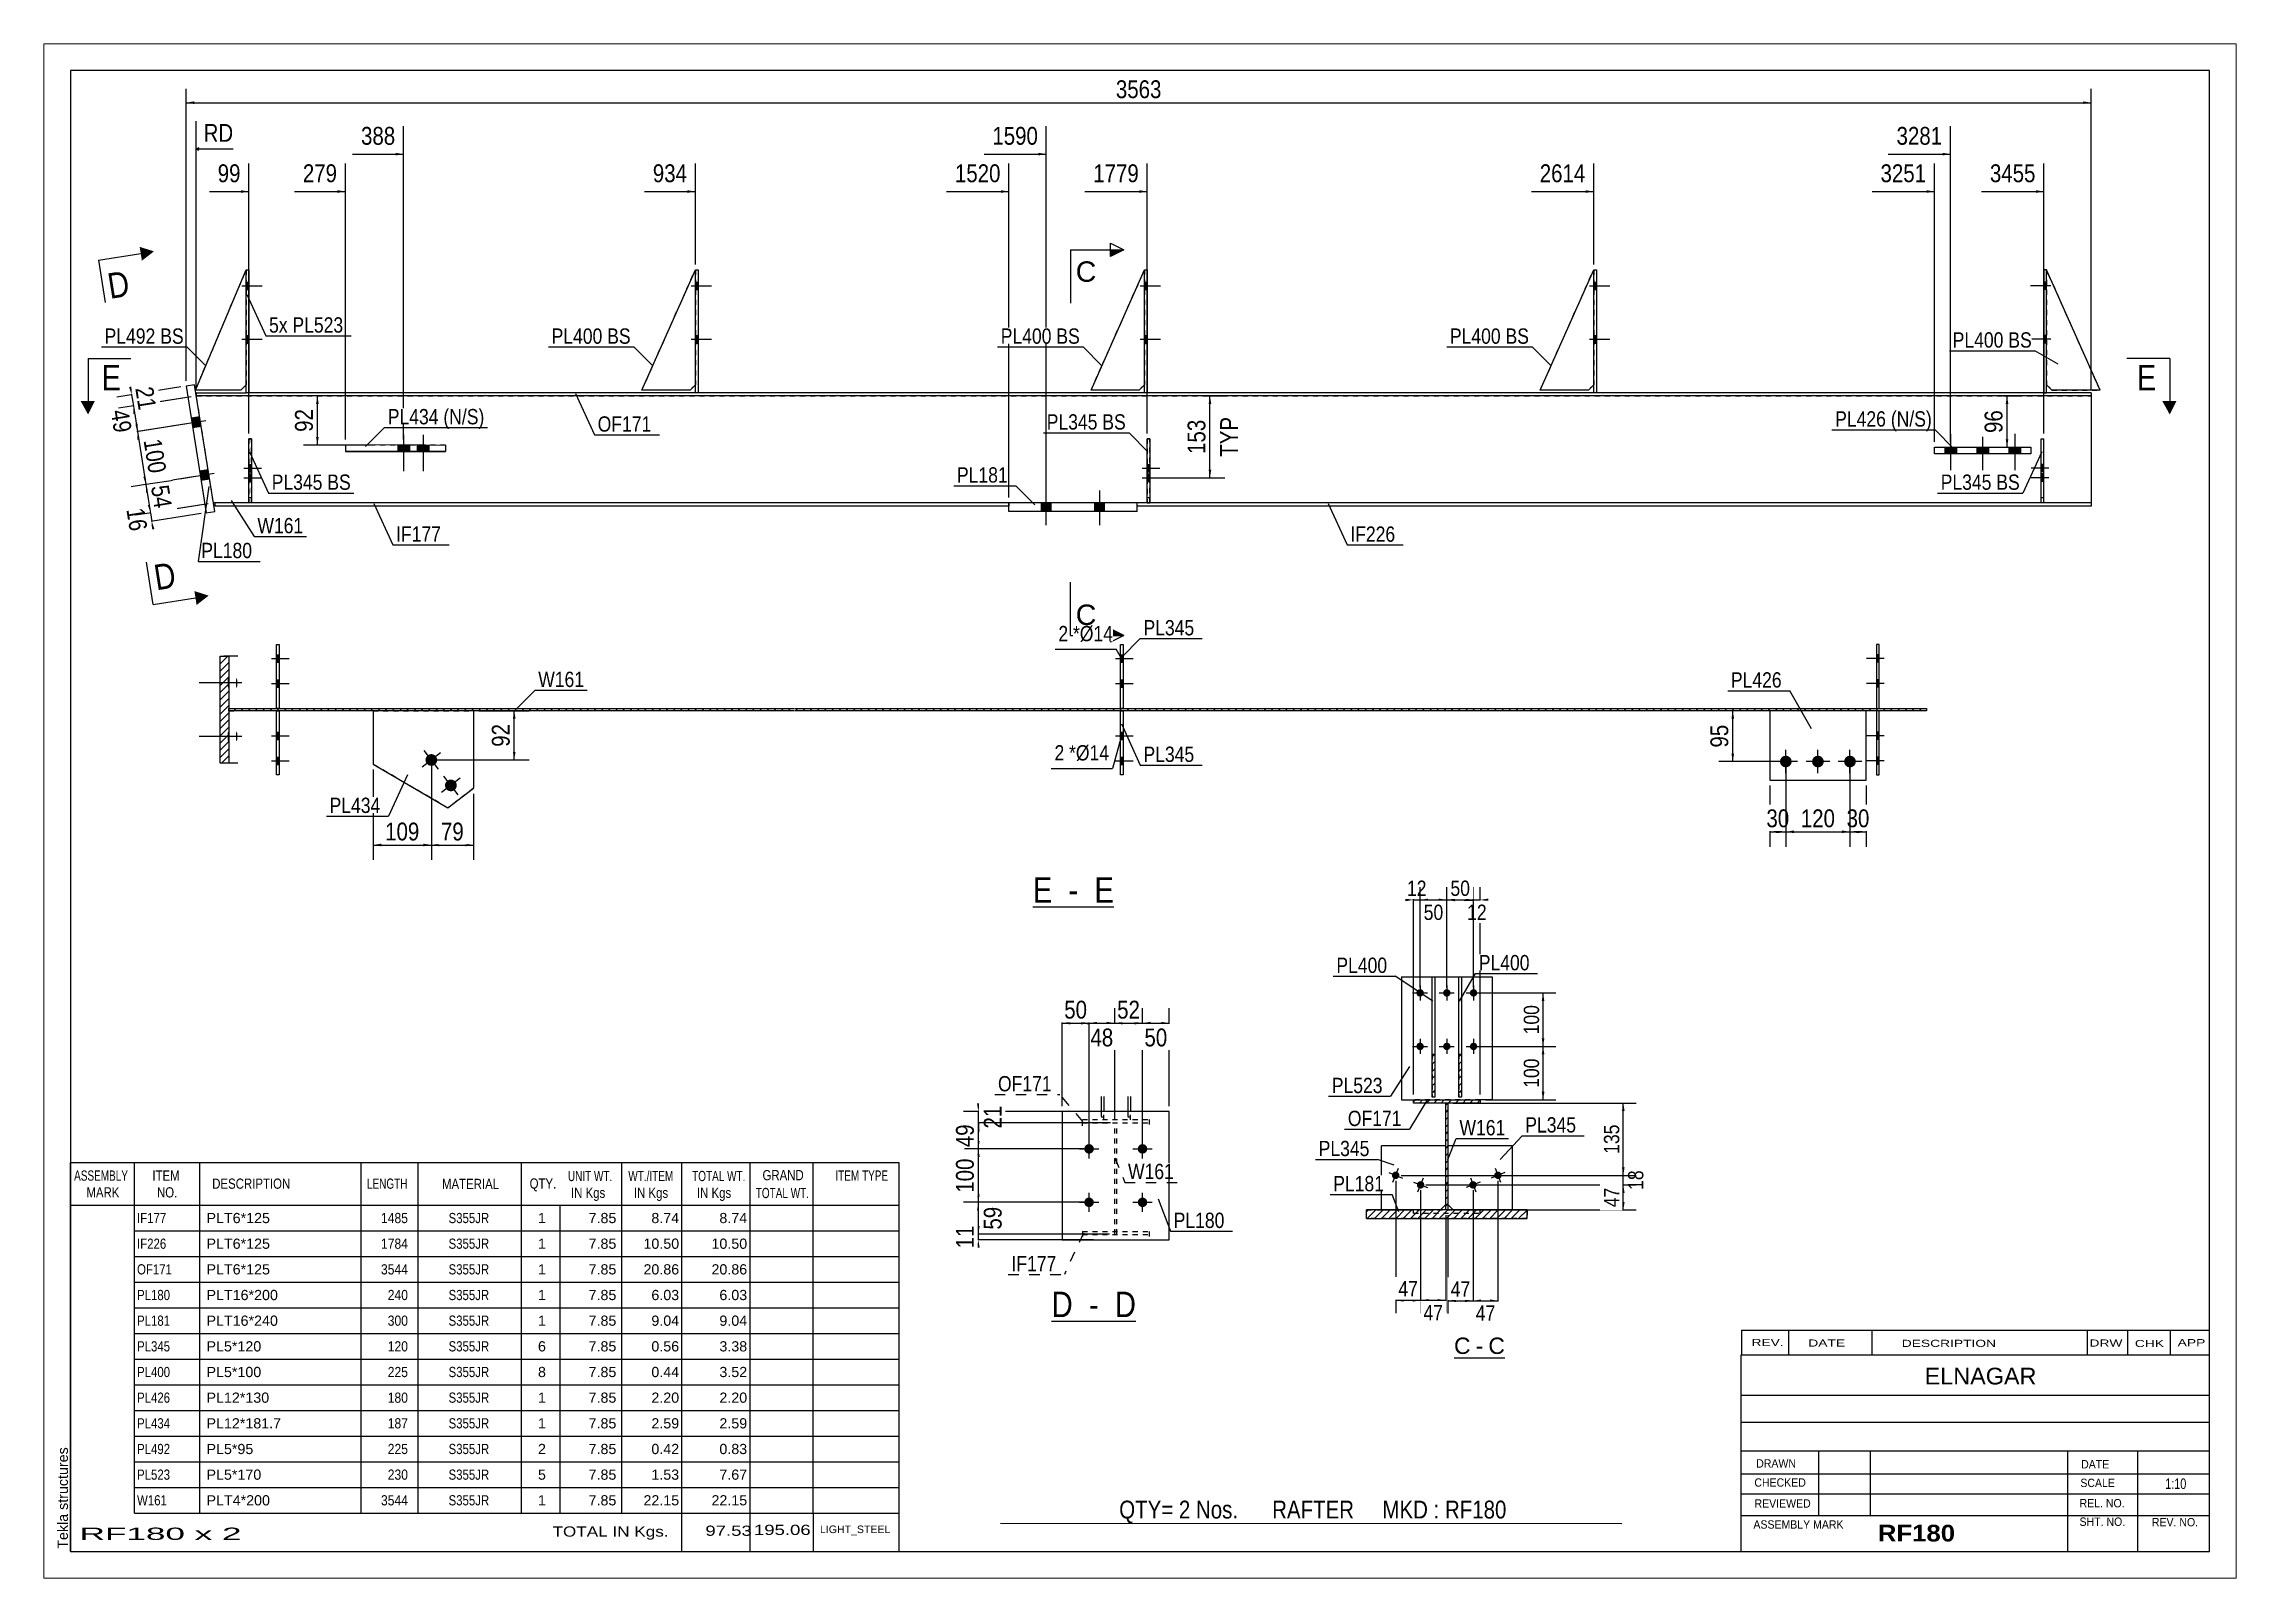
# Paper-space layout 'Layout1' of a CAD drawing. Header units: millimetres. Extents: x 0 to 410, y 0 to 287.
# The model-space entities are those that its viewports show. They can reach past a viewport. Long polylines and large blocks are cut down to what shows.
import ezdxf

# ---------------------------------------------------------------- set-up
doc = ezdxf.new("R2010")
doc.units = ezdxf.units.MM
doc.linetypes.add('DXK_LINE_DOT1', pattern=[1.8814, 0.9407, -0.9407])
doc.linetypes.add('DXK_LINE_DOT2', pattern=[3.9198, 1.9599, -1.9599])
doc.layers.add('Viewport layer', color=7, linetype='Continuous', plot=False)
doc.styles.add('Arial', font='ARIAL.TTF', dxfattribs={"height": 0.2})
doc.styles.add('Arial Bold', font='ARIALBD.TTF', dxfattribs={"height": 0.2})
doc.styles.add('Arial Narrow', font='ARIALN.TTF', dxfattribs={"height": 0.2})

# ---------------------------------------------------------------- blocks, each defined once
blk = doc.blocks.new('Unknown-623535673-3405')
at = {"color": 5, "linetype": 'Continuous'}
for p, q in [((376.47, 70.86), (-23.53, 70.86)), ((-23.53, 70.86), (-23.53, -206.14)), ((376.47, -206.14), (376.47, 70.86)), ((-23.53, -206.14), (376.47, -206.14))]:
    blk.add_line(p, q, dxfattribs=at)
at = {"color": 174, "linetype": 'Continuous', "style": 'Arial'}
blk.add_text('Tekla structures', height=1.9102, rotation=90, dxfattribs=at).set_placement((-24.03, -205.64))
blk = doc.blocks.new('Unknown-623535673-12 - 1298')
at = {"color": 7, "linetype": 'Continuous'}
blk.add_line((235.2, -169.95), (244.7, -169.95), dxfattribs=at)
at = {"color": 0, "linetype": 'Continuous'}
blk.add_wipeout([(238.28, -169.2), (238.28, -166), (235.2, -166), (235.2, -169.2)], dxfattribs=at)
blk.add_wipeout([(240.66, -169.2), (240.66, -166), (239.24, -166), (239.24, -169.2)], dxfattribs=at)
at = {"color": 96, "linetype": 'Continuous', "style": 'Arial'}
blk.add_text('C', height=3.06, dxfattribs=at).set_placement((235.2, -169.2))
at = {"color": 0, "linetype": 'Continuous'}
blk.add_wipeout([(244.7, -169.2), (244.7, -166), (241.62, -166), (241.62, -169.2)], dxfattribs=at)
at = {"color": 96, "linetype": 'Continuous', "style": 'Arial'}
for s, p in [('-', (239.24, -169.2)), ('C', (241.62, -169.2))]:
    blk.add_text(s, height=3.06, dxfattribs=at).set_placement(p)
blk = doc.blocks.new('Unknown-623535673-13 - 3703')
at = {"color": 7, "linetype": 'Continuous'}
blk.add_line((159.94, -163.07), (175.72, -163.07), dxfattribs=at)
at = {"color": 0, "linetype": 'Continuous'}
blk.add_wipeout([(163.9, -162.32), (163.9, -157.32), (159.94, -157.32), (159.94, -162.32)], dxfattribs=at)
blk.add_wipeout([(170.27, -162.32), (170.27, -157.32), (165.4, -157.32), (165.4, -162.32)], dxfattribs=at)
at = {"color": 6, "linetype": 'Continuous', "style": 'Arial Narrow'}
for s, height, p in [('D', 4.77, (159.94, -162.32)), (' - ', 4.772, (165.4, -162.32))]:
    blk.add_text(s, height=height, dxfattribs=at).set_placement(p)
at = {"color": 0, "linetype": 'Continuous'}
blk.add_wipeout([(175.72, -162.32), (175.72, -157.32), (171.77, -157.32), (171.77, -162.32)], dxfattribs=at)
at = {"color": 6, "linetype": 'Continuous', "style": 'Arial Narrow'}
blk.add_text('D', height=4.77, dxfattribs=at).set_placement((171.77, -162.32))
blk = doc.blocks.new('Unknown-623535673-14 - 5403')
at = {"color": 7, "linetype": 'Continuous'}
blk.add_line((156.42, -85.55), (171.59, -85.55), dxfattribs=at)
at = {"color": 0, "linetype": 'Continuous'}
blk.add_wipeout([(160.07, -84.8), (160.07, -79.8), (156.42, -79.8), (156.42, -84.8)], dxfattribs=at)
blk.add_wipeout([(166.44, -84.8), (166.44, -79.8), (161.57, -79.8), (161.57, -84.8)], dxfattribs=at)
at = {"color": 6, "linetype": 'Continuous', "style": 'Arial Narrow'}
for s, height, p in [('E', 4.77, (156.42, -84.8)), (' - ', 4.772, (161.57, -84.8))]:
    blk.add_text(s, height=height, dxfattribs=at).set_placement(p)
at = {"color": 0, "linetype": 'Continuous'}
blk.add_wipeout([(171.59, -84.8), (171.59, -79.8), (167.94, -79.8), (167.94, -84.8)], dxfattribs=at)
at = {"color": 6, "linetype": 'Continuous', "style": 'Arial Narrow'}
blk.add_text('E', height=4.77, dxfattribs=at).set_placement((167.94, -84.8))
blk = doc.blocks.new('Part-623535673-1231 - 1213')
at = {"color": 2, "linetype": 'Continuous'}
for p, q in [((0, 10), (0, 10.6)), ((0, 10.6), (9.32, 10.6)), ((354.37, 10), (0, 10)), ((93.32, 10.6), (9.82, 10.6)), ((177.32, 10.6), (93.82, 10.6)), ((261.32, 10.6), (177.82, 10.6)), ((345.51, 10.6), (261.82, 10.6)), ((354.37, 10.6), (346.01, 10.6)), ((354.37, 10.6), (354.37, 10))]:
    blk.add_line(p, q, dxfattribs=at)
at = {"color": 7, "linetype": 'DXK_LINE_DOT1'}
for p, q in [((9.82, 10.6), (9.32, 10.6)), ((93.82, 10.6), (93.32, 10.6)), ((177.82, 10.6), (177.32, 10.6)), ((261.82, 10.6), (261.32, 10.6)), ((346.01, 10.6), (345.51, 10.6))]:
    blk.add_line(p, q, dxfattribs=at)
blk = doc.blocks.new('Bolt-623535673-6564 - 1213')
at = {"color": 3, "linetype": 'DXK_LINE_DOT2'}
for p, q in [((176.87, -3.51), (180.17, -3.51)), ((177.82, -2.81), (178.32, -2.81)), ((176.87, -5.3), (180.17, -5.3)), ((177.82, -4.21), (178.32, -4.21)), ((177.82, -4.6), (178.32, -4.6)), ((177.82, -6), (178.32, -6))]:
    blk.add_line(p, q, dxfattribs=at)
blk = doc.blocks.new('Bolt-623535673-1279 - 1213')
at = {"linetype": 'Continuous'}
for points in [[(177.82, 29.9), (177.82, 31.3), (177.32, 31.3), (177.32, 29.9)], [(177.82, 29.9), (177.82, 31.3), (177.32, 31.3), (177.32, 29.9)], [(177.82, 29.9), (177.82, 31.3), (177.32, 31.3), (177.32, 29.9)], [(177.82, 19.9), (177.82, 21.3), (177.32, 21.3), (177.32, 19.9)], [(177.82, 19.9), (177.82, 21.3), (177.32, 21.3), (177.32, 19.9)], [(177.82, 19.9), (177.82, 21.3), (177.32, 21.3), (177.32, 19.9)]]:
    blk.add_hatch(color=3, dxfattribs=at).paths.add_polyline_path(points)
at = {"color": 3, "linetype": 'Continuous'}
for p, q in [((176.52, 30.6), (180.32, 30.6)), ((176.52, 30.6), (180.32, 30.6)), ((176.52, 30.6), (180.32, 30.6)), ((177.32, 31.3), (177.82, 31.3)), ((177.32, 31.3), (177.82, 31.3)), ((177.32, 31.3), (177.82, 31.3)), ((177.32, 29.9), (177.82, 29.9)), ((177.32, 29.9), (177.82, 29.9)), ((177.32, 29.9), (177.82, 29.9)), ((176.52, 20.6), (180.32, 20.6)), ((176.52, 20.6), (180.32, 20.6)), ((176.52, 20.6), (180.32, 20.6)), ((177.32, 21.3), (177.82, 21.3)), ((177.32, 21.3), (177.82, 21.3)), ((177.32, 21.3), (177.82, 21.3)), ((177.32, 19.9), (177.82, 19.9)), ((177.32, 19.9), (177.82, 19.9)), ((177.32, 19.9), (177.82, 19.9))]:
    blk.add_line(p, q, dxfattribs=at)
blk = doc.blocks.new('Bolt-623535673-1286 - 1213')
at = {"linetype": 'Continuous'}
for points in [[(261.82, 29.9), (261.82, 31.3), (261.32, 31.3), (261.32, 29.9)], [(261.82, 29.9), (261.82, 31.3), (261.32, 31.3), (261.32, 29.9)], [(261.82, 29.9), (261.82, 31.3), (261.32, 31.3), (261.32, 29.9)], [(261.82, 19.9), (261.82, 21.3), (261.32, 21.3), (261.32, 19.9)], [(261.82, 19.9), (261.82, 21.3), (261.32, 21.3), (261.32, 19.9)], [(261.82, 19.9), (261.82, 21.3), (261.32, 21.3), (261.32, 19.9)]]:
    blk.add_hatch(color=3, dxfattribs=at).paths.add_polyline_path(points)
at = {"color": 3, "linetype": 'Continuous'}
for p, q in [((260.52, 30.6), (264.32, 30.6)), ((260.52, 30.6), (264.32, 30.6)), ((260.52, 30.6), (264.32, 30.6)), ((261.32, 31.3), (261.82, 31.3)), ((261.32, 31.3), (261.82, 31.3)), ((261.32, 31.3), (261.82, 31.3)), ((261.32, 29.9), (261.82, 29.9)), ((261.32, 29.9), (261.82, 29.9)), ((261.32, 29.9), (261.82, 29.9)), ((260.52, 20.6), (264.32, 20.6)), ((260.52, 20.6), (264.32, 20.6)), ((260.52, 20.6), (264.32, 20.6)), ((261.32, 21.3), (261.82, 21.3)), ((261.32, 21.3), (261.82, 21.3)), ((261.32, 21.3), (261.82, 21.3)), ((261.32, 19.9), (261.82, 19.9)), ((261.32, 19.9), (261.82, 19.9)), ((261.32, 19.9), (261.82, 19.9))]:
    blk.add_line(p, q, dxfattribs=at)
blk = doc.blocks.new('Part-623535673-1229 - 1213')
at = {"color": 2, "linetype": 'Continuous'}
for p, q in [((-0.33, 12.1), (-1.91, 11.85)), ((-1.91, 11.85), (1.85, -11.85)), ((3.43, -11.6), (-0.33, 12.1)), ((1.85, -11.85), (3.43, -11.6))]:
    blk.add_line(p, q, dxfattribs=at)
blk = doc.blocks.new('Part-623535673-1232 - 1213')
at = {"color": 2, "linetype": 'Continuous'}
for p, q in [((3.48, -10.6), (3.48, -10)), ((9.82, -10), (3.48, -10)), ((151.95, -10.6), (3.48, -10.6)), ((151.95, -10), (10.32, -10))]:
    blk.add_line(p, q, dxfattribs=at)
at = {"color": 7, "linetype": 'DXK_LINE_DOT1'}
for p, q in [((10.32, -10), (9.82, -10)), ((151.95, -10), (151.95, -10.6))]:
    blk.add_line(p, q, dxfattribs=at)
blk = doc.blocks.new('Bolt-623535673-6558 - 1213')
at = {"color": 3, "linetype": 'DXK_LINE_DOT2'}
for p, q in [((346.46, -3.51), (343.16, -3.51)), ((345.51, -2.81), (345.01, -2.81)), ((346.46, -5.3), (343.16, -5.3)), ((345.51, -4.21), (345.01, -4.21)), ((345.51, -4.6), (345.01, -4.6)), ((345.51, -6), (345.01, -6))]:
    blk.add_line(p, q, dxfattribs=at)
blk = doc.blocks.new('Part-623535673-1233 - 1213')
at = {"color": 2, "linetype": 'Continuous'}
for p, q in [((151.95, -11.6), (151.95, -10)), ((175.95, -10), (151.95, -10)), ((175.95, -11.6), (151.95, -11.6)), ((175.95, -11.6), (175.95, -10))]:
    blk.add_line(p, q, dxfattribs=at)
blk = doc.blocks.new('Part-623535673-1234 - 1213')
at = {"color": 2, "linetype": 'Continuous'}
for p, q in [((9.32, 10.6), (9.32, 33.6)), ((9.32, 33.6), (9.82, 33.6)), ((9.82, 33.6), (9.82, 10.6)), ((9.82, 10.6), (9.32, 10.6))]:
    blk.add_line(p, q, dxfattribs=at)
blk = doc.blocks.new('Part-623535673-1235 - 1213')
at = {"color": 2, "linetype": 'Continuous'}
for p, q in [((-0.18, 11.1), (9.32, 33.6)), ((8.32, 11.1), (-0.18, 11.1)), ((9.32, 12.1), (8.32, 11.1))]:
    blk.add_line(p, q, dxfattribs=at)
at = {"color": 7, "linetype": 'DXK_LINE_DOT1'}
blk.add_line((9.32, 33.6), (9.32, 12.1), dxfattribs=at)
blk = doc.blocks.new('Part-623535673-1238 - 1213')
at = {"color": 2, "linetype": 'Continuous'}
for p, q in [((9.82, -10), (9.82, 2)), ((9.82, 2), (10.32, 2)), ((10.32, 2), (10.32, -10)), ((10.32, -10), (9.82, -10))]:
    blk.add_line(p, q, dxfattribs=at)
at = {"color": 7, "linetype": 'DXK_LINE_DOT1'}
blk.add_line((9.82, -9), (10.32, -9), dxfattribs=at)
blk = doc.blocks.new('Part-623535673-6553 - 1213')
at = {"color": 7, "linetype": 'DXK_LINE_DOT1'}
for p, q in [((251.32, 11.1), (261.32, 33.6)), ((260.32, 11.1), (251.32, 11.1)), ((261.32, 12.1), (260.32, 11.1))]:
    blk.add_line(p, q, dxfattribs=at)
blk = doc.blocks.new('Part-623535673-1241 - 1213')
at = {"color": 2, "linetype": 'Continuous'}
for p, q in [((346.01, 33.6), (345.51, 33.6)), ((345.51, 33.6), (345.51, 10.6)), ((346.01, 10.6), (346.01, 33.6)), ((345.51, 10.6), (346.01, 10.6))]:
    blk.add_line(p, q, dxfattribs=at)
blk = doc.blocks.new('Part-623535673-6550 - 1213')
at = {"color": 7, "linetype": 'DXK_LINE_DOT1'}
for p, q in [((-0.18, 11.1), (9.32, 33.6)), ((8.32, 11.1), (-0.18, 11.1)), ((9.32, 12.1), (8.32, 11.1))]:
    blk.add_line(p, q, dxfattribs=at)
blk = doc.blocks.new('Part-623535673-1242 - 1213')
at = {"color": 2, "linetype": 'Continuous'}
for p, q in [((356.01, 11.1), (346.01, 33.6)), ((347.01, 11.1), (346.01, 12.1)), ((356.01, 11.1), (347.01, 11.1))]:
    blk.add_line(p, q, dxfattribs=at)
at = {"color": 7, "linetype": 'DXK_LINE_DOT1'}
blk.add_line((346.01, 33.6), (346.01, 12.1), dxfattribs=at)
blk = doc.blocks.new('Part-623535673-1245 - 1213')
at = {"color": 7, "linetype": 'DXK_LINE_DOT1'}
for p, q in [((345.01, -10), (345.01, 2)), ((345.01, 2), (345.51, 2)), ((345.51, -10), (345.51, 2)), ((345.01, -9), (345.51, -9)), ((345.51, -10), (345.01, -10))]:
    blk.add_line(p, q, dxfattribs=at)
blk = doc.blocks.new('Part-623535673-1248 - 1213')
at = {"color": 2, "linetype": 'Continuous'}
for p, q in [((93.32, 10.6), (93.32, 33.6)), ((93.32, 33.6), (93.82, 33.6)), ((93.82, 33.6), (93.82, 10.6)), ((93.82, 10.6), (93.32, 10.6))]:
    blk.add_line(p, q, dxfattribs=at)
blk = doc.blocks.new('Part-623535673-1249 - 1213')
at = {"color": 2, "linetype": 'Continuous'}
for p, q in [((177.32, 10.6), (177.32, 33.6)), ((177.32, 33.6), (177.82, 33.6)), ((177.82, 33.6), (177.82, 10.6)), ((177.82, 10.6), (177.32, 10.6))]:
    blk.add_line(p, q, dxfattribs=at)
blk = doc.blocks.new('Part-623535673-1250 - 1213')
at = {"color": 2, "linetype": 'Continuous'}
for p, q in [((167.32, 11.1), (177.32, 33.6)), ((176.32, 11.1), (167.32, 11.1)), ((177.32, 12.1), (176.32, 11.1))]:
    blk.add_line(p, q, dxfattribs=at)
at = {"color": 7, "linetype": 'DXK_LINE_DOT1'}
blk.add_line((177.32, 33.6), (177.32, 12.1), dxfattribs=at)
blk = doc.blocks.new('Part-623535673-1253 - 1213')
at = {"color": 2, "linetype": 'Continuous'}
for p, q in [((177.82, -10), (177.82, 2)), ((177.82, 2), (178.32, 2)), ((178.32, 2), (178.32, -10)), ((178.32, -10), (177.82, -10))]:
    blk.add_line(p, q, dxfattribs=at)
at = {"color": 7, "linetype": 'DXK_LINE_DOT1'}
blk.add_line((177.82, -9), (178.32, -9), dxfattribs=at)
blk = doc.blocks.new('Part-623535673-1256 - 1213')
at = {"color": 2, "linetype": 'Continuous'}
for p, q in [((261.32, 10.6), (261.32, 33.6)), ((261.32, 33.6), (261.82, 33.6)), ((261.82, 33.6), (261.82, 10.6)), ((261.82, 10.6), (261.32, 10.6))]:
    blk.add_line(p, q, dxfattribs=at)
blk = doc.blocks.new('Part-623535673-1257 - 1213')
at = {"color": 2, "linetype": 'Continuous'}
for p, q in [((325.06, -0.8), (325.06, 0.4)), ((325.06, 0.4), (343.06, 0.4)), ((343.06, 0.4), (343.06, -0.8)), ((343.06, -0.8), (325.06, -0.8))]:
    blk.add_line(p, q, dxfattribs=at)
blk = doc.blocks.new('Part-623535673-1258 - 1213')
at = {"color": 2, "linetype": 'Continuous'}
for p, q in [((41.85, 0.83), (27.88, 0.82)), ((27.88, 0.82), (27.88, -0.38)), ((41.85, -0.37), (41.85, 0.83)), ((41.85, 0.83), (46.61, 0.82)), ((46.61, 0.82), (46.61, -0.38)), ((41.85, -0.37), (27.88, -0.38)), ((27.88, -0.38), (46.61, -0.38)), ((27.88, -0.38), (27.88, -0.38)), ((27.88, -0.38), (27.88, -0.38)), ((46.61, -0.38), (41.85, -0.37)), ((46.61, -0.38), (46.61, -0.38)), ((46.61, -0.38), (46.61, -0.38))]:
    blk.add_line(p, q, dxfattribs=at)
at = {"color": 7, "linetype": 'DXK_LINE_DOT1'}
blk.add_line((46.61, 0.82), (27.88, 0.82), dxfattribs=at)
blk = doc.blocks.new('Part-623535673-1259 - 1213')
at = {"color": 2, "linetype": 'Continuous'}
for p, q in [((177.82, -10), (175.95, -10)), ((354.37, -10.6), (175.95, -10.6)), ((345.01, -10), (178.32, -10)), ((354.37, -10), (345.51, -10)), ((354.37, -10), (354.37, -10.6))]:
    blk.add_line(p, q, dxfattribs=at)
at = {"color": 7, "linetype": 'DXK_LINE_DOT1'}
for p, q in [((175.95, -10.6), (175.95, -10)), ((178.32, -10), (177.82, -10)), ((345.51, -10), (345.01, -10))]:
    blk.add_line(p, q, dxfattribs=at)
blk = doc.blocks.new('Part-623535673-1260 - 1213')
at = {"color": 7, "linetype": 'DXK_LINE_DOT1'}
for p, q in [((3.18, -10), (0, 10)), ((0, 10), (354.37, 10)), ((9.82, -10), (3.48, -10)), ((345.01, -10), (10.32, -10)), ((354.37, -10), (345.51, -10))]:
    blk.add_line(p, q, dxfattribs=at)
at = {"color": 2, "linetype": 'Continuous'}
for p, q in [((354.37, 10), (354.37, -10)), ((3.48, -10), (3.18, -10))]:
    blk.add_line(p, q, dxfattribs=at)
blk = doc.blocks.new('Bolt-623535673-1261 - 1213')
at = {"linetype": 'Continuous'}
for points in [[(-0.96, 5.83), (-0.67, 4.05), (0.91, 4.3), (0.62, 6.08)], [(-0.96, 5.83), (-0.67, 4.05), (0.91, 4.3), (0.62, 6.08)], [(0.61, -4.05), (0.9, -5.83), (2.48, -5.58), (2.19, -3.8)], [(0.61, -4.05), (0.9, -5.83), (2.48, -5.58), (2.19, -3.8)]]:
    blk.add_hatch(color=3, dxfattribs=at).paths.add_polyline_path(points)
at = {"color": 3, "linetype": 'Continuous'}
for p, q in [((1.75, 5.35), (-4.67, 4.33)), ((1.75, 5.35), (-4.67, 4.33)), ((0.62, 6.08), (-0.96, 5.83)), ((0.62, 6.08), (-0.96, 5.83)), ((0.91, 4.3), (-0.67, 4.05)), ((0.91, 4.3), (-0.67, 4.05)), ((2.19, -3.8), (0.61, -4.05)), ((2.19, -3.8), (0.61, -4.05)), ((3.32, -4.53), (-3.1, -5.55)), ((3.32, -4.53), (-3.1, -5.55)), ((2.48, -5.58), (0.9, -5.83)), ((2.48, -5.58), (0.9, -5.83))]:
    blk.add_line(p, q, dxfattribs=at)
blk = doc.blocks.new('Bolt-623535673-1263 - 1213')
at = {"linetype": 'Continuous'}
for points in [[(158.05, -11.6), (159.85, -11.6), (159.85, -10), (158.05, -10)], [(158.05, -11.6), (159.85, -11.6), (159.85, -10), (158.05, -10)], [(168.05, -11.6), (169.85, -11.6), (169.85, -10), (168.05, -10)], [(168.05, -11.6), (169.85, -11.6), (169.85, -10), (168.05, -10)]]:
    blk.add_hatch(color=3, dxfattribs=at).paths.add_polyline_path(points)
at = {"color": 3, "linetype": 'Continuous'}
for p, q in [((158.95, -14.2), (158.95, -7.7)), ((158.95, -14.2), (158.95, -7.7)), ((168.95, -14.2), (168.95, -7.7)), ((168.95, -14.2), (168.95, -7.7)), ((158.05, -11.6), (158.05, -10)), ((158.05, -11.6), (158.05, -10)), ((159.85, -11.6), (159.85, -10)), ((159.85, -11.6), (159.85, -10)), ((168.05, -11.6), (168.05, -10)), ((168.05, -11.6), (168.05, -10)), ((169.85, -11.6), (169.85, -10)), ((169.85, -11.6), (169.85, -10))]:
    blk.add_line(p, q, dxfattribs=at)
blk = doc.blocks.new('Bolt-623535673-1264 - 1213')
at = {"linetype": 'Continuous'}
for points in [[(9.82, 29.9), (9.82, 31.3), (9.32, 31.3), (9.32, 29.9)], [(9.82, 29.9), (9.82, 31.3), (9.32, 31.3), (9.32, 29.9)], [(9.82, 29.9), (9.82, 31.3), (9.32, 31.3), (9.32, 29.9)], [(9.82, 19.9), (9.82, 21.3), (9.32, 21.3), (9.32, 19.9)], [(9.82, 19.9), (9.82, 21.3), (9.32, 21.3), (9.32, 19.9)], [(9.82, 19.9), (9.82, 21.3), (9.32, 21.3), (9.32, 19.9)]]:
    blk.add_hatch(color=3, dxfattribs=at).paths.add_polyline_path(points)
at = {"color": 3, "linetype": 'Continuous'}
for p, q in [((8.52, 30.6), (12.32, 30.6)), ((8.52, 30.6), (12.32, 30.6)), ((8.52, 30.6), (12.32, 30.6)), ((9.32, 31.3), (9.82, 31.3)), ((9.32, 31.3), (9.82, 31.3)), ((9.32, 31.3), (9.82, 31.3)), ((9.32, 29.9), (9.82, 29.9)), ((9.32, 29.9), (9.82, 29.9)), ((9.32, 29.9), (9.82, 29.9)), ((8.52, 20.6), (12.32, 20.6)), ((8.52, 20.6), (12.32, 20.6)), ((8.52, 20.6), (12.32, 20.6)), ((9.32, 21.3), (9.82, 21.3)), ((9.32, 21.3), (9.82, 21.3)), ((9.32, 21.3), (9.82, 21.3)), ((9.32, 19.9), (9.82, 19.9)), ((9.32, 19.9), (9.82, 19.9)), ((9.32, 19.9), (9.82, 19.9))]:
    blk.add_line(p, q, dxfattribs=at)
blk = doc.blocks.new('Bolt-623535673-1271 - 1213')
at = {"linetype": 'Continuous'}
for points in [[(346.01, 29.9), (346.01, 31.3), (345.51, 31.3), (345.51, 29.9)], [(346.01, 29.9), (346.01, 31.3), (345.51, 31.3), (345.51, 29.9)], [(346.01, 29.9), (346.01, 31.3), (345.51, 31.3), (345.51, 29.9)], [(346.01, 19.9), (346.01, 21.3), (345.51, 21.3), (345.51, 19.9)], [(346.01, 19.9), (346.01, 21.3), (345.51, 21.3), (345.51, 19.9)], [(346.01, 19.9), (346.01, 21.3), (345.51, 21.3), (345.51, 19.9)]]:
    blk.add_hatch(color=3, dxfattribs=at).paths.add_polyline_path(points)
at = {"color": 3, "linetype": 'Continuous'}
for p, q in [((346.81, 30.6), (343.01, 30.6)), ((346.81, 30.6), (343.01, 30.6)), ((346.81, 30.6), (343.01, 30.6)), ((346.01, 31.3), (345.51, 31.3)), ((346.01, 31.3), (345.51, 31.3)), ((346.01, 31.3), (345.51, 31.3)), ((346.01, 29.9), (345.51, 29.9)), ((346.01, 29.9), (345.51, 29.9)), ((346.01, 29.9), (345.51, 29.9)), ((346.81, 20.6), (343.01, 20.6)), ((346.81, 20.6), (343.01, 20.6)), ((346.81, 20.6), (343.01, 20.6)), ((346.01, 21.3), (345.51, 21.3)), ((346.01, 21.3), (345.51, 21.3)), ((346.01, 21.3), (345.51, 21.3)), ((346.01, 19.9), (345.51, 19.9)), ((346.01, 19.9), (345.51, 19.9)), ((346.01, 19.9), (345.51, 19.9))]:
    blk.add_line(p, q, dxfattribs=at)
blk = doc.blocks.new('Bolt-623535673-1278 - 1213')
at = {"linetype": 'Continuous'}
for points in [[(93.82, 29.9), (93.82, 31.3), (93.32, 31.3), (93.32, 29.9)], [(93.82, 29.9), (93.82, 31.3), (93.32, 31.3), (93.32, 29.9)], [(93.82, 29.9), (93.82, 31.3), (93.32, 31.3), (93.32, 29.9)], [(93.82, 19.9), (93.82, 21.3), (93.32, 21.3), (93.32, 19.9)], [(93.82, 19.9), (93.82, 21.3), (93.32, 21.3), (93.32, 19.9)], [(93.82, 19.9), (93.82, 21.3), (93.32, 21.3), (93.32, 19.9)]]:
    blk.add_hatch(color=3, dxfattribs=at).paths.add_polyline_path(points)
at = {"color": 3, "linetype": 'Continuous'}
for p, q in [((92.52, 30.6), (96.32, 30.6)), ((92.52, 30.6), (96.32, 30.6)), ((92.52, 30.6), (96.32, 30.6)), ((93.32, 31.3), (93.82, 31.3)), ((93.32, 31.3), (93.82, 31.3)), ((93.32, 31.3), (93.82, 31.3)), ((93.32, 29.9), (93.82, 29.9)), ((93.32, 29.9), (93.82, 29.9)), ((93.32, 29.9), (93.82, 29.9)), ((92.52, 20.6), (96.32, 20.6)), ((92.52, 20.6), (96.32, 20.6)), ((92.52, 20.6), (96.32, 20.6)), ((93.32, 21.3), (93.82, 21.3)), ((93.32, 21.3), (93.82, 21.3)), ((93.32, 21.3), (93.82, 21.3)), ((93.32, 19.9), (93.82, 19.9)), ((93.32, 19.9), (93.82, 19.9)), ((93.32, 19.9), (93.82, 19.9))]:
    blk.add_line(p, q, dxfattribs=at)
blk = doc.blocks.new('Bolt-623535673-6555 - 1213')
at = {"linetype": 'Continuous'}
for points in [[(9.82, -2.81), (9.82, -4.21), (10.32, -4.21), (10.32, -2.81)], [(9.82, -4.6), (9.82, -6), (10.32, -6), (10.32, -4.6)]]:
    blk.add_hatch(color=3, dxfattribs=at).paths.add_polyline_path(points)
at = {"color": 3, "linetype": 'Continuous'}
for p, q in [((8.87, -3.51), (12.17, -3.51)), ((9.82, -2.81), (10.32, -2.81)), ((8.87, -5.3), (12.17, -5.3)), ((9.82, -4.21), (10.32, -4.21)), ((9.82, -4.6), (10.32, -4.6)), ((9.82, -6), (10.32, -6))]:
    blk.add_line(p, q, dxfattribs=at)
blk = doc.blocks.new('Bolt-623535673-1287 - 1213')
at = {"linetype": 'Continuous'}
for points in [[(329.16, 0.4), (326.96, 0.4), (326.96, -0.8), (329.16, -0.8)], [(335.16, 0.4), (332.96, 0.4), (332.96, -0.8), (335.16, -0.8)], [(341.16, 0.4), (338.96, 0.4), (338.96, -0.8), (341.16, -0.8)]]:
    blk.add_hatch(color=3, dxfattribs=at).paths.add_polyline_path(points)
at = {"color": 3, "linetype": 'Continuous'}
for p, q in [((326.96, 0.4), (326.96, -0.8)), ((328.06, 2.9), (328.06, -3.9)), ((329.16, 0.4), (329.16, -0.8)), ((332.96, 0.4), (332.96, -0.8)), ((334.06, 2.9), (334.06, -3.9)), ((335.16, 0.4), (335.16, -0.8)), ((338.96, 0.4), (338.96, -0.8)), ((340.06, 2.9), (340.06, -3.9)), ((341.16, 0.4), (341.16, -0.8))]:
    blk.add_line(p, q, dxfattribs=at)
blk = doc.blocks.new('Part-623535673-6540 - 1213')
at = {"color": 7, "linetype": 'DXK_LINE_DOT1'}
for p, q in [((177.82, 2), (177.82, -10)), ((178.32, 2), (177.82, 2)), ((178.32, -10), (178.32, 2)), ((177.82, -10), (178.32, -10))]:
    blk.add_line(p, q, dxfattribs=at)
blk = doc.blocks.new('Bolt-623535673-1288 - 1213')
at = {"linetype": 'Continuous'}
for points in [[(39.85, 0.82), (37.65, 0.82), (37.65, -0.38), (39.85, -0.38)], [(43.5, 0.82), (41.3, 0.82), (41.3, -0.38), (43.5, -0.38)]]:
    blk.add_hatch(color=3, dxfattribs=at).paths.add_polyline_path(points)
at = {"color": 3, "linetype": 'Continuous'}
for p, q in [((37.65, 0.82), (37.65, -0.38)), ((38.75, 2.72), (38.75, -4.08)), ((39.85, 0.82), (39.85, -0.38)), ((41.3, 0.82), (41.3, -0.38)), ((42.4, 2.73), (42.4, -4.07)), ((43.5, 0.82), (43.5, -0.38))]:
    blk.add_line(p, q, dxfattribs=at)
blk = doc.blocks.new('Part-623535673-6551 - 1213')
at = {"color": 7, "linetype": 'DXK_LINE_DOT1'}
for p, q in [((356.01, 11.1), (346.01, 33.6)), ((346.01, 12.1), (347.01, 11.1)), ((347.01, 11.1), (356.01, 11.1))]:
    blk.add_line(p, q, dxfattribs=at)
blk = doc.blocks.new('Part-623535673-6554 - 1213')
at = {"color": 7, "linetype": 'DXK_LINE_DOT1'}
for p, q in [((83.32, 11.1), (93.32, 33.6)), ((92.32, 11.1), (83.32, 11.1)), ((93.32, 12.1), (92.32, 11.1))]:
    blk.add_line(p, q, dxfattribs=at)
blk = doc.blocks.new('Part-623535673-6547 - 1213')
at = {"color": 7, "linetype": 'DXK_LINE_DOT1'}
for p, q in [((9.82, 2), (9.82, -10)), ((10.32, 2), (9.82, 2)), ((10.32, -10), (10.32, 2))]:
    blk.add_line(p, q, dxfattribs=at)
blk = doc.blocks.new('Part-623535673-6539 - 1213')
at = {"color": 2, "linetype": 'Continuous'}
for p, q in [((251.32, 11.1), (261.32, 33.6)), ((260.32, 11.1), (251.32, 11.1)), ((261.32, 12.1), (260.32, 11.1))]:
    blk.add_line(p, q, dxfattribs=at)
at = {"color": 7, "linetype": 'DXK_LINE_DOT1'}
blk.add_line((261.32, 33.6), (261.32, 12.1), dxfattribs=at)
blk = doc.blocks.new('Part-623535673-6543 - 1213')
at = {"color": 2, "linetype": 'Continuous'}
for p, q in [((83.32, 11.1), (93.32, 33.6)), ((92.32, 11.1), (83.32, 11.1)), ((93.32, 12.1), (92.32, 11.1))]:
    blk.add_line(p, q, dxfattribs=at)
at = {"color": 7, "linetype": 'DXK_LINE_DOT1'}
blk.add_line((93.32, 33.6), (93.32, 12.1), dxfattribs=at)
blk = doc.blocks.new('Part-623535673-6544 - 1213')
at = {"color": 2, "linetype": 'Continuous'}
for p, q in [((345.01, -10), (345.01, 2)), ((345.01, 2), (345.51, 2)), ((345.51, -10), (345.51, 2)), ((345.51, -10), (345.01, -10))]:
    blk.add_line(p, q, dxfattribs=at)
blk = doc.blocks.new('Part-623535673-6552 - 1213')
at = {"color": 7, "linetype": 'DXK_LINE_DOT1'}
for p, q in [((167.32, 11.1), (177.32, 33.6)), ((176.32, 11.1), (167.32, 11.1)), ((177.32, 12.1), (176.32, 11.1))]:
    blk.add_line(p, q, dxfattribs=at)
blk = doc.blocks.new('Bolt-623535673-6561 - 1213')
at = {"linetype": 'Continuous'}
for points in [[(177.82, -2.81), (177.82, -4.21), (178.32, -4.21), (178.32, -2.81)], [(177.82, -4.6), (177.82, -6), (178.32, -6), (178.32, -4.6)]]:
    blk.add_hatch(color=3, dxfattribs=at).paths.add_polyline_path(points)
at = {"color": 3, "linetype": 'Continuous'}
for p, q in [((176.87, -3.51), (180.17, -3.51)), ((177.82, -2.81), (178.32, -2.81)), ((176.87, -5.3), (180.17, -5.3)), ((177.82, -4.21), (178.32, -4.21)), ((177.82, -4.6), (178.32, -4.6)), ((177.82, -6), (178.32, -6))]:
    blk.add_line(p, q, dxfattribs=at)
blk = doc.blocks.new('Bolt-623535673-6567 - 1213')
at = {"linetype": 'Continuous'}
for points in [[(345.51, -4.21), (345.51, -2.81), (345.01, -2.81), (345.01, -4.21)], [(345.51, -6), (345.51, -4.6), (345.01, -4.6), (345.01, -6)]]:
    blk.add_hatch(color=3, dxfattribs=at).paths.add_polyline_path(points)
at = {"color": 3, "linetype": 'Continuous'}
for p, q in [((346.46, -3.51), (343.16, -3.51)), ((345.51, -2.81), (345.01, -2.81)), ((346.46, -5.3), (343.16, -5.3)), ((345.51, -4.21), (345.01, -4.21)), ((345.51, -4.6), (345.01, -4.6)), ((345.51, -6), (345.01, -6))]:
    blk.add_line(p, q, dxfattribs=at)
blk = doc.blocks.new('Bolt-623535673-6570 - 1213')
at = {"color": 3, "linetype": 'DXK_LINE_DOT2'}
for p, q in [((8.87, -3.51), (12.17, -3.51)), ((9.82, -2.81), (10.32, -2.81)), ((8.87, -5.3), (12.17, -5.3)), ((9.82, -4.21), (10.32, -4.21)), ((9.82, -4.6), (10.32, -4.6)), ((9.82, -6), (10.32, -6))]:
    blk.add_line(p, q, dxfattribs=at)
blk = doc.blocks.new('Part-623535673-1302 - 1298')
at = {"linetype": 'Continuous'}
h = blk.add_hatch(dxfattribs=at)
h.set_pattern_fill('', scale=0.3, style=0, pattern_type=0)
h.set_pattern_definition([(45, (240.1043, -121.6747), (-0.67352, 0.67352), [])])
h.paths.add_polyline_path([(240.1, -122.27), (240.1, -121.67), (227.6, -121.67), (227.6, -122.27)])
at = {"color": 2, "linetype": 'Continuous'}
for p, q in [((227.6, -122.27), (227.6, -121.67)), ((227.6, -121.67), (240.1, -121.67)), ((240.1, -122.27), (227.6, -122.27)), ((240.1, -121.67), (240.1, -122.27))]:
    blk.add_line(p, q, dxfattribs=at)
blk = doc.blocks.new('Part-623535673-1320 - 1298')
at = {"color": 2, "linetype": 'Continuous'}
for p, q in [((225.35, -98.67), (225.35, -121.67)), ((225.35, -98.67), (242.35, -98.67)), ((242.35, -98.67), (242.35, -121.67)), ((225.35, -121.67), (227.6, -121.67)), ((242.35, -121.67), (240.1, -121.67))]:
    blk.add_line(p, q, dxfattribs=at)
at = {"color": 7, "linetype": 'DXK_LINE_DOT1'}
blk.add_line((240.1, -121.67), (227.6, -121.67), dxfattribs=at)
blk = doc.blocks.new('Part-623535673-1304 - 1298')
at = {"linetype": 'Continuous'}
h = blk.add_hatch(dxfattribs=at)
h.set_pattern_fill('', scale=0.3, style=0, pattern_type=0)
h.set_pattern_definition([(45, (248.8543, -142.2747), (-0.67352, 0.67352), [])])
h.paths.add_polyline_path([(248.85, -143.87), (248.85, -142.27), (218.85, -142.27), (218.85, -143.87)])
at = {"color": 7, "linetype": 'DXK_LINE_DOT1'}
for p, q in [((218.85, -143.87), (218.85, -142.27)), ((218.85, -142.27), (248.85, -142.27)), ((248.85, -142.27), (248.85, -143.87)), ((248.85, -143.87), (218.85, -143.87))]:
    blk.add_line(p, q, dxfattribs=at)
at = {"color": 2, "linetype": 'Continuous'}
for p, q in [((218.85, -143.87), (218.85, -142.27)), ((248.85, -142.27), (218.85, -142.27)), ((248.85, -143.87), (248.85, -142.27)), ((218.85, -143.87), (248.85, -143.87))]:
    blk.add_line(p, q, dxfattribs=at)
blk = doc.blocks.new('Part-623535673-1321 - 1298')
at = {"linetype": 'Continuous'}
h = blk.add_hatch(dxfattribs=at)
h.set_pattern_fill('', scale=0.3, style=0, pattern_type=0)
h.set_pattern_definition([(45, (236.6043, -113.1492), (-0.67352, 0.67352), [])])
h.paths.add_polyline_path([(236.6, -121.17), (236.6, -113.15), (236.1, -113.15), (236.1, -121.17)])
at = {"color": 2, "linetype": 'Continuous'}
for p, q in [((236.1, -113.15), (236.1, -98.67)), ((236.1, -98.67), (236.6, -98.67)), ((236.6, -98.67), (236.6, -113.15)), ((236.1, -121.17), (236.1, -113.15)), ((236.1, -113.15), (236.6, -113.15)), ((236.6, -113.15), (236.6, -121.17)), ((236.6, -121.17), (236.1, -121.17))]:
    blk.add_line(p, q, dxfattribs=at)
at = {"color": 7, "linetype": 'DXK_LINE_DOT1'}
for p, q in [((236.1, -113.15), (236.1, -121.17)), ((236.6, -113.15), (236.6, -121.17)), ((236.1, -120.17), (236.6, -120.17)), ((236.6, -121.17), (236.1, -121.17))]:
    blk.add_line(p, q, dxfattribs=at)
blk = doc.blocks.new('Part-623535673-1324 - 1298')
at = {"color": 2, "linetype": 'Continuous'}
for p, q in [((246.05, -130.27), (234.05, -130.27)), ((246.05, -130.27), (246.05, -142.27)), ((234.05, -141.27), (235.05, -142.27))]:
    blk.add_line(p, q, dxfattribs=at)
at = {"color": 7, "linetype": 'DXK_LINE_DOT1'}
for p, q in [((234.05, -130.27), (234.05, -141.27)), ((235.05, -142.27), (246.05, -142.27))]:
    blk.add_line(p, q, dxfattribs=at)
blk = doc.blocks.new('Part-623535673-1330 - 1298')
at = {"color": 7, "linetype": 'DXK_LINE_DOT1'}
for p, q in [((227.6, -142.87), (227.6, -142.27)), ((235.05, -142.27), (227.6, -142.27)), ((227.6, -142.87), (240.1, -142.87)), ((240.1, -142.87), (240.1, -142.27))]:
    blk.add_line(p, q, dxfattribs=at)
blk = doc.blocks.new('Part-623535673-1331 - 1298')
at = {"linetype": 'Continuous'}
h = blk.add_hatch(dxfattribs=at)
h.set_pattern_fill('', scale=0.3, style=0, pattern_type=0)
h.set_pattern_definition([(45, (234.0543, -122.2747), (-0.67352, 0.67352), [])])
h.paths.add_polyline_path([(234.05, -142.27), (234.05, -122.27), (233.65, -122.27), (233.65, -142.27)])
at = {"color": 2, "linetype": 'Continuous'}
for p, q in [((233.65, -142.27), (233.65, -122.27)), ((233.65, -122.27), (234.05, -122.27)), ((234.05, -122.27), (234.05, -142.27)), ((234.05, -142.27), (233.65, -142.27))]:
    blk.add_line(p, q, dxfattribs=at)
blk = doc.blocks.new('Bolt-623535673-1350 - 1298')
at = {"linetype": 'Continuous'}
for points in [[(229.55, -101.67, -1), (228.15, -101.67, -1)], [(234.55, -101.67, -1), (233.15, -101.67, -1)], [(239.55, -101.67, -1), (238.15, -101.67, -1)], [(229.55, -111.67, -1), (228.15, -111.67, -1)], [(234.55, -111.67, -1), (233.15, -111.67, -1)], [(239.55, -111.67, -1), (238.15, -111.67, -1)]]:
    blk.add_hatch(color=3, dxfattribs=at).paths.add_polyline_path(points)
at = {"color": 3, "linetype": 'Continuous'}
for p, q in [((227.45, -101.67), (230.25, -101.67)), ((228.85, -100.27), (228.85, -103.07)), ((232.45, -101.67), (235.25, -101.67)), ((233.85, -100.27), (233.85, -103.07)), ((237.45, -101.67), (240.25, -101.67)), ((238.85, -100.27), (238.85, -103.07)), ((228.85, -110.27), (228.85, -113.07)), ((233.85, -110.27), (233.85, -113.07)), ((238.85, -110.27), (238.85, -113.07)), ((227.45, -111.67), (230.25, -111.67)), ((232.45, -111.67), (235.25, -111.67)), ((237.45, -111.67), (240.25, -111.67))]:
    blk.add_line(p, q, dxfattribs=at)
blk = doc.blocks.new('Part-623535673-6574 - 1298')
at = {"color": 2, "linetype": 'Continuous'}
for p, q in [((233.65, -130.27), (221.65, -130.27)), ((221.65, -142.27), (221.65, -130.27)), ((232.65, -142.27), (233.65, -141.27))]:
    blk.add_line(p, q, dxfattribs=at)
at = {"color": 7, "linetype": 'DXK_LINE_DOT1'}
for p, q in [((233.65, -141.27), (233.65, -130.27)), ((221.65, -142.27), (227.6, -142.27))]:
    blk.add_line(p, q, dxfattribs=at)
blk = doc.blocks.new('Part-623535673-6586 - 1298')
at = {"linetype": 'Continuous'}
h = blk.add_hatch(dxfattribs=at)
h.set_pattern_fill('', scale=0.3, style=0, pattern_type=0)
h.set_pattern_definition([(45, (231.6043, -113.1492), (-0.67352, 0.67352), [])])
h.paths.add_polyline_path([(231.6, -121.17), (231.6, -113.15), (231.1, -113.15), (231.1, -121.17)])
at = {"color": 2, "linetype": 'Continuous'}
for p, q in [((231.1, -113.15), (231.1, -98.67)), ((231.1, -98.67), (231.6, -98.67)), ((231.6, -98.67), (231.6, -113.15)), ((231.1, -121.17), (231.1, -113.15)), ((231.1, -113.15), (231.6, -113.15)), ((231.6, -113.15), (231.6, -121.17)), ((231.6, -121.17), (231.1, -121.17))]:
    blk.add_line(p, q, dxfattribs=at)
at = {"color": 7, "linetype": 'DXK_LINE_DOT1'}
for p, q in [((231.1, -113.15), (231.1, -121.17)), ((231.6, -113.15), (231.6, -121.17)), ((231.1, -120.17), (231.6, -120.17)), ((231.6, -121.17), (231.1, -121.17))]:
    blk.add_line(p, q, dxfattribs=at)
blk = doc.blocks.new('Bolt-623535673-6595 - 1298')
at = {"linetype": 'Continuous'}
for points in [[(243.67, -136.44, -1), (243.17, -135.13, -1)], [(239, -138.23, -1), (238.5, -136.92, -1)]]:
    blk.add_hatch(color=3, dxfattribs=at).paths.add_polyline_path(points)
at = {"color": 3, "linetype": 'Continuous'}
for p, q in [((244.73, -135.28), (242.12, -136.29)), ((242.92, -134.48), (243.92, -137.09)), ((240.06, -137.07), (237.45, -138.07)), ((238.25, -136.27), (239.26, -138.88))]:
    blk.add_line(p, q, dxfattribs=at)
blk = doc.blocks.new('Bolt-623535673-6598 - 1298')
at = {"linetype": 'Continuous'}
for points in [[(224.54, -135.13, -1), (224.03, -136.44, -1)], [(229.2, -136.92, -1), (228.7, -138.23, -1)]]:
    blk.add_hatch(color=3, dxfattribs=at).paths.add_polyline_path(points)
at = {"color": 3, "linetype": 'Continuous'}
for p, q in [((222.98, -135.28), (225.59, -136.29)), ((223.78, -137.09), (224.79, -134.48)), ((227.65, -137.07), (230.26, -138.07)), ((228.45, -138.88), (229.46, -136.27))]:
    blk.add_line(p, q, dxfattribs=at)
blk = doc.blocks.new('Part-623535673-6654 - 3703')
at = {"color": 2, "linetype": 'Continuous'}
for p, q in [((169.19, -121.02), (169.19, -123.84)), ((169.69, -121.02), (169.69, -123.84))]:
    blk.add_line(p, q, dxfattribs=at)
at = {"color": 7, "linetype": 'DXK_LINE_DOT1'}
for p, q in [((169.19, -123.84), (169.19, -125.41)), ((169.19, -124.85), (169.69, -124.85)), ((169.69, -125.41), (169.69, -123.84))]:
    blk.add_line(p, q, dxfattribs=at)
blk = doc.blocks.new('Part-623535673-3735 - 3703')
at = {"color": 7, "linetype": 'DXK_LINE_DOT1'}
for p, q in [((171.74, -146.78), (171.74, -125.97)), ((172.14, -146.78), (172.14, -125.97)), ((171.74, -146.22), (172.14, -146.22))]:
    blk.add_line(p, q, dxfattribs=at)
blk = doc.blocks.new('Bolt-623535673-3736 - 3703')
at = {"linetype": 'Continuous'}
for points in [[(166.04, -130.84, -1), (167.84, -130.84, -1)], [(176.04, -130.84, -1), (177.84, -130.84, -1)], [(166.04, -140.84, -1), (167.84, -140.84, -1)], [(176.04, -140.84, -1), (177.84, -140.84, -1)]]:
    blk.add_hatch(color=3, dxfattribs=at).paths.add_polyline_path(points)
at = {"color": 3, "linetype": 'Continuous'}
for p, q in [((165.14, -130.84), (168.74, -130.84)), ((166.94, -132.64), (166.94, -129.04)), ((175.14, -130.84), (178.74, -130.84)), ((176.94, -132.64), (176.94, -129.04)), ((166.94, -142.64), (166.94, -139.04)), ((176.94, -142.64), (176.94, -139.04)), ((165.14, -140.84), (168.74, -140.84)), ((175.14, -140.84), (178.74, -140.84))]:
    blk.add_line(p, q, dxfattribs=at)
blk = doc.blocks.new('Part-623535673-3704 - 3703')
at = {"color": 2, "linetype": 'Continuous'}
for p, q in [((161.94, -123.84), (161.94, -147.84)), ((181.94, -123.84), (161.94, -123.84)), ((181.94, -147.84), (181.94, -123.84)), ((161.94, -147.84), (181.94, -147.84))]:
    blk.add_line(p, q, dxfattribs=at)
blk = doc.blocks.new('Part-623535673-3706 - 3703')
at = {"color": 7, "linetype": 'DXK_LINE_DOT1'}
for p, q in [((165.69, -125.37), (178.19, -125.37)), ((165.69, -126.53), (165.69, -125.37)), ((165.69, -125.97), (178.19, -125.97)), ((178.19, -125.37), (178.19, -126.53))]:
    blk.add_line(p, q, dxfattribs=at)
blk = doc.blocks.new('Part-623535673-3707 - 3703')
at = {"color": 7, "linetype": 'DXK_LINE_DOT1'}
for p, q in [((165.69, -146.27), (178.19, -146.27)), ((165.69, -146.27), (165.69, -147.39)), ((165.69, -146.86), (178.19, -146.86)), ((178.19, -146.27), (178.19, -147.39))]:
    blk.add_line(p, q, dxfattribs=at)
blk = doc.blocks.new('Part-623535673-3710 - 3703')
at = {"color": 2, "linetype": 'Continuous'}
for p, q in [((174.19, -121.02), (174.19, -123.84)), ((174.69, -121.02), (174.69, -123.84))]:
    blk.add_line(p, q, dxfattribs=at)
at = {"color": 7, "linetype": 'DXK_LINE_DOT1'}
for p, q in [((174.19, -123.84), (174.19, -125.41)), ((174.19, -124.85), (174.69, -124.85)), ((174.69, -125.41), (174.69, -123.84))]:
    blk.add_line(p, q, dxfattribs=at)
blk = doc.blocks.new('Part-623535673-5433 - 5403')
at = {"color": 2, "linetype": 'Continuous'}
for p, q in [((33.07, -48.89), (33.07, -58.89)), ((51.8, -48.89), (51.8, -63.4)), ((33.07, -58.89), (33.07, -58.89)), ((33.07, -58.89), (47.04, -67.06)), ((47.04, -67.06), (51.8, -63.4)), ((51.8, -63.4), (51.8, -63.4)), ((47.04, -67.07), (47.04, -67.06))]:
    blk.add_line(p, q, dxfattribs=at)
at = {"color": 7, "linetype": 'DXK_LINE_DOT1'}
for p, q in [((33.07, -48.89), (51.8, -48.89)), ((33.07, -48.89), (51.8, -48.89)), ((47.04, -67.07), (33.07, -58.89)), ((51.8, -63.4), (47.04, -67.07))]:
    blk.add_line(p, q, dxfattribs=at)
blk = doc.blocks.new('Part-623535673-5428 - 5403')
at = {"color": 2, "linetype": 'Continuous'}
for p, q in [((172.85, -60.89), (172.85, -48.89)), ((173.35, -48.89), (173.35, -60.89)), ((173.35, -60.89), (172.85, -60.89))]:
    blk.add_line(p, q, dxfattribs=at)
at = {"color": 7, "linetype": 'DXK_LINE_DOT1'}
blk.add_line((172.85, -48.89), (173.35, -48.89), dxfattribs=at)
blk = doc.blocks.new('Part-623535673-5420 - 5403')
at = {"color": 2, "linetype": 'Continuous'}
for p, q in [((314.71, -36.49), (314.21, -36.49)), ((314.21, -36.49), (314.21, -48.49)), ((314.71, -48.49), (314.71, -36.49))]:
    blk.add_line(p, q, dxfattribs=at)
at = {"color": 7, "linetype": 'DXK_LINE_DOT1'}
blk.add_line((314.21, -48.49), (314.71, -48.49), dxfattribs=at)
blk = doc.blocks.new('Part-623535673-5404 - 5403')
at = {"linetype": 'Continuous'}
h = blk.add_hatch(dxfattribs=at)
h.set_pattern_fill('', scale=0.3, style=0, pattern_type=0)
h.set_pattern_definition([(45, (6.0615, -58.6913), (-0.67352, 0.67352), [])])
h.paths.add_polyline_path([(4.44, -58.69), (6.06, -58.69), (6.06, -38.69), (4.44, -38.69)])
at = {"color": 7, "linetype": 'DXK_LINE_DOT1'}
for p, q in [((6.06, -38.69), (4.44, -38.69)), ((6.06, -58.69), (4.44, -58.69))]:
    blk.add_line(p, q, dxfattribs=at)
at = {"color": 2, "linetype": 'Continuous'}
for p, q in [((4.44, -58.69), (4.44, -38.69)), ((4.44, -38.69), (6.06, -38.69)), ((7.78, -38.69), (6.06, -38.69)), ((6.06, -38.69), (6.06, -58.69)), ((6.06, -58.69), (4.44, -58.69)), ((7.78, -58.69), (6.06, -58.69))]:
    blk.add_line(p, q, dxfattribs=at)
blk = doc.blocks.new('Part-623535673-5413 - 5403')
at = {"color": 2, "linetype": 'Continuous'}
for p, q in [((15.01, -60.89), (15.01, -48.89)), ((15.51, -48.89), (15.51, -60.89)), ((15.51, -60.89), (15.01, -60.89))]:
    blk.add_line(p, q, dxfattribs=at)
at = {"color": 7, "linetype": 'DXK_LINE_DOT1'}
blk.add_line((15.01, -48.89), (15.51, -48.89), dxfattribs=at)
blk = doc.blocks.new('Part-623535673-5432 - 5403')
at = {"color": 2, "linetype": 'Continuous'}
for p, q in [((294.25, -48.89), (294.25, -61.89)), ((312.25, -61.89), (312.25, -48.89)), ((294.25, -61.89), (312.25, -61.89))]:
    blk.add_line(p, q, dxfattribs=at)
at = {"color": 7, "linetype": 'DXK_LINE_DOT1'}
blk.add_line((312.25, -48.89), (294.25, -48.89), dxfattribs=at)
blk = doc.blocks.new('Part-623535673-5435 - 5403')
at = {"linetype": 'Continuous'}
h = blk.add_hatch(dxfattribs=at)
h.set_pattern_fill('', scale=0.3, style=0, pattern_type=0)
h.set_pattern_definition([(45, (323.5622, -48.8913), (-0.6735192, 0.6735192), [])])
h.paths.add_polyline_path([(6.06, -48.89), (323.56, -48.89), (323.56, -48.49), (6.06, -48.49)])
at = {"color": 7, "linetype": 'DXK_LINE_DOT1'}
for p, q in [((6.06, -48.49), (7.78, -48.49)), ((6.06, -48.89), (7.78, -48.89))]:
    blk.add_line(p, q, dxfattribs=at)
at = {"color": 2, "linetype": 'Continuous'}
for p, q in [((6.06, -48.89), (6.06, -48.49)), ((6.06, -48.49), (111.8, -48.49)), ((111.8, -48.89), (6.06, -48.89)), ((111.9, -48.49), (234.15, -48.49)), ((234.15, -48.89), (111.9, -48.89)), ((234.25, -48.49), (323.56, -48.49)), ((323.56, -48.89), (234.25, -48.89)), ((323.56, -48.49), (323.56, -48.89))]:
    blk.add_line(p, q, dxfattribs=at)
blk = doc.blocks.new('Bolt-623535673-5436 - 5403')
at = {"linetype": 'Continuous'}
for points in [[(5.82, -43.69), (5.82, -43.5), (5.83, -43.33), (5.84, -43.16), (5.86, -43.02), (5.89, -42.91), (5.91, -42.84), (5.94, -42.8), (5.97, -42.8), (6, -42.84), (6.03, -42.91), (6.05, -43.02), (6.07, -43.16), (6.09, -43.33), (6.1, -43.5), (6.1, -43.69), (6.1, -43.88), (6.09, -44.06), (6.07, -44.22), (6.05, -44.36), (6.03, -44.47), (6, -44.55), (5.97, -44.59), (5.94, -44.59), (5.91, -44.55), (5.89, -44.47), (5.86, -44.36), (5.84, -44.22), (5.83, -44.06), (5.82, -43.88)], [(7.39, -43.69), (7.39, -43.5), (7.4, -43.33), (7.41, -43.16), (7.43, -43.02), (7.46, -42.91), (7.48, -42.84), (7.51, -42.8), (7.54, -42.8), (7.57, -42.84), (7.6, -42.91), (7.62, -43.02), (7.64, -43.16), (7.66, -43.33), (7.67, -43.5), (7.67, -43.69), (7.67, -43.88), (7.66, -44.06), (7.64, -44.22), (7.62, -44.36), (7.6, -44.47), (7.57, -44.55), (7.54, -44.59), (7.51, -44.59), (7.48, -44.55), (7.46, -44.47), (7.43, -44.36), (7.41, -44.22), (7.4, -44.06), (7.39, -43.88)], [(5.82, -53.69), (5.82, -53.5), (5.83, -53.33), (5.84, -53.16), (5.86, -53.02), (5.89, -52.91), (5.91, -52.84), (5.94, -52.8), (5.97, -52.8), (6, -52.84), (6.03, -52.91), (6.05, -53.02), (6.07, -53.16), (6.09, -53.33), (6.1, -53.5), (6.1, -53.69), (6.1, -53.88), (6.09, -54.06), (6.07, -54.22), (6.05, -54.36), (6.03, -54.47), (6, -54.55), (5.97, -54.59), (5.94, -54.59), (5.91, -54.55), (5.89, -54.47), (5.86, -54.36), (5.84, -54.22), (5.83, -54.06), (5.82, -53.88)], [(7.39, -53.69), (7.39, -53.5), (7.4, -53.33), (7.41, -53.16), (7.43, -53.02), (7.46, -52.91), (7.48, -52.84), (7.51, -52.8), (7.54, -52.8), (7.57, -52.84), (7.6, -52.91), (7.62, -53.02), (7.64, -53.16), (7.66, -53.33), (7.67, -53.5), (7.67, -53.69), (7.67, -53.88), (7.66, -54.06), (7.64, -54.22), (7.62, -54.36), (7.6, -54.47), (7.57, -54.55), (7.54, -54.59), (7.51, -54.59), (7.48, -54.55), (7.46, -54.47), (7.43, -54.36), (7.41, -54.22), (7.4, -54.06), (7.39, -53.88)]]:
    blk.add_hatch(color=3, dxfattribs=at).paths.add_polyline_path(points)
at = {"color": 3, "linetype": 'Continuous'}
for p, q in [((6.94, -43.69), (0.53, -43.69)), ((8.52, -43.69), (2.1, -43.69)), ((6.94, -53.69), (0.53, -53.69)), ((8.52, -53.69), (2.1, -53.69))]:
    blk.add_line(p, q, dxfattribs=at)
blk = doc.blocks.new('Bolt-623535673-5462 - 5403')
at = {"linetype": 'Continuous'}
for points in [[(296.15, -58.39, -1), (298.35, -58.39, -1)], [(302.15, -58.39, -1), (304.35, -58.39, -1)], [(308.15, -58.39, -1), (310.35, -58.39, -1)]]:
    blk.add_hatch(color=3, dxfattribs=at).paths.add_polyline_path(points)
at = {"color": 3, "linetype": 'Continuous'}
for p, q in [((297.25, -60.59), (297.25, -56.19)), ((303.25, -60.59), (303.25, -56.19)), ((309.25, -60.59), (309.25, -56.19)), ((299.45, -58.39), (295.05, -58.39)), ((305.45, -58.39), (301.05, -58.39)), ((311.45, -58.39), (307.05, -58.39))]:
    blk.add_line(p, q, dxfattribs=at)
blk = doc.blocks.new('Bolt-623535673-5463 - 5403')
at = {"linetype": 'Continuous'}
for points in [[(43.07, -58.77), (42.95, -58.57), (42.87, -58.35), (42.84, -58.13), (42.86, -57.9), (42.92, -57.68), (43.03, -57.47), (43.18, -57.3), (43.36, -57.16), (43.57, -57.06), (43.79, -57.01), (44.02, -57), (44.25, -57.04), (44.46, -57.13), (44.65, -57.26), (44.81, -57.43), (44.93, -57.62), (45.01, -57.84), (45.04, -58.07), (45.02, -58.3), (44.96, -58.52), (44.85, -58.72), (44.7, -58.89), (44.52, -59.03), (44.31, -59.13), (44.08, -59.19), (43.85, -59.19), (43.63, -59.15), (43.42, -59.06), (43.23, -58.93)], [(46.72, -63.52), (46.6, -63.33), (46.53, -63.11), (46.5, -62.88), (46.51, -62.65), (46.58, -62.43), (46.69, -62.23), (46.84, -62.06), (47.02, -61.92), (47.23, -61.82), (47.45, -61.76), (47.68, -61.76), (47.91, -61.8), (48.12, -61.89), (48.31, -62.02), (48.47, -62.18), (48.59, -62.38), (48.67, -62.6), (48.7, -62.82), (48.68, -63.05), (48.61, -63.27), (48.5, -63.48), (48.35, -63.65), (48.17, -63.79), (47.96, -63.89), (47.74, -63.94), (47.51, -63.95), (47.29, -63.91), (47.07, -63.82), (46.88, -63.69)]]:
    blk.add_hatch(color=3, dxfattribs=at).paths.add_polyline_path(points)
at = {"color": 3, "linetype": 'Continuous'}
for p, q in [((45.68, -56.76), (42.2, -59.44)), ((45.28, -59.84), (42.6, -56.35)), ((48.94, -64.6), (46.26, -61.11)), ((49.34, -61.51), (45.85, -64.19))]:
    blk.add_line(p, q, dxfattribs=at)
blk = doc.blocks.new('Part-623535673-6685 - 5403')
at = {"color": 2, "linetype": 'Continuous'}
for p, q in [((15.01, -48.49), (15.01, -36.49)), ((15.01, -36.49), (15.51, -36.49)), ((15.51, -36.49), (15.51, -48.49))]:
    blk.add_line(p, q, dxfattribs=at)
at = {"color": 7, "linetype": 'DXK_LINE_DOT1'}
blk.add_line((15.51, -48.49), (15.01, -48.49), dxfattribs=at)
blk = doc.blocks.new('Part-623535673-6678 - 5403')
at = {"color": 2, "linetype": 'Continuous'}
for p, q in [((172.85, -48.49), (172.85, -36.49)), ((172.85, -36.49), (173.35, -36.49)), ((173.35, -36.49), (173.35, -48.49))]:
    blk.add_line(p, q, dxfattribs=at)
at = {"color": 7, "linetype": 'DXK_LINE_DOT1'}
blk.add_line((173.35, -48.49), (172.85, -48.49), dxfattribs=at)
blk = doc.blocks.new('Part-623535673-6682 - 5403')
at = {"color": 2, "linetype": 'Continuous'}
for p, q in [((314.21, -48.89), (314.21, -60.89)), ((314.71, -60.89), (314.71, -48.89)), ((314.21, -60.89), (314.71, -60.89))]:
    blk.add_line(p, q, dxfattribs=at)
at = {"color": 7, "linetype": 'DXK_LINE_DOT1'}
blk.add_line((314.71, -48.89), (314.21, -48.89), dxfattribs=at)
blk = doc.blocks.new('Bolt-623535673-6693 - 5403')
at = {"linetype": 'Continuous'}
for points in [[(15.01, -52.89), (15.01, -54.29), (15.51, -54.29), (15.51, -52.89)], [(15.01, -57.56), (15.01, -58.96), (15.51, -58.96), (15.51, -57.56)]]:
    blk.add_hatch(color=3, dxfattribs=at).paths.add_polyline_path(points)
at = {"color": 3, "linetype": 'Continuous'}
for p, q in [((15.01, -52.89), (15.51, -52.89)), ((14.06, -53.59), (17.36, -53.59)), ((15.01, -54.29), (15.51, -54.29)), ((14.06, -58.26), (17.36, -58.26)), ((15.01, -57.56), (15.51, -57.56)), ((15.01, -58.96), (15.51, -58.96))]:
    blk.add_line(p, q, dxfattribs=at)
blk = doc.blocks.new('Bolt-623535673-6696 - 5403')
at = {"linetype": 'Continuous'}
for points in [[(314.71, -39.82), (314.71, -38.42), (314.21, -38.42), (314.21, -39.82)], [(314.71, -44.49), (314.71, -43.09), (314.21, -43.09), (314.21, -44.49)]]:
    blk.add_hatch(color=3, dxfattribs=at).paths.add_polyline_path(points)
at = {"color": 3, "linetype": 'Continuous'}
for p, q in [((315.66, -39.12), (312.36, -39.12)), ((314.71, -38.42), (314.21, -38.42)), ((314.71, -39.82), (314.21, -39.82)), ((315.66, -43.79), (312.36, -43.79)), ((314.71, -43.09), (314.21, -43.09)), ((314.71, -44.49), (314.21, -44.49))]:
    blk.add_line(p, q, dxfattribs=at)
blk = doc.blocks.new('Bolt-623535673-6699 - 5403')
at = {"linetype": 'Continuous'}
for points in [[(172.85, -52.89), (172.85, -54.29), (173.35, -54.29), (173.35, -52.89)], [(172.85, -57.56), (172.85, -58.96), (173.35, -58.96), (173.35, -57.56)]]:
    blk.add_hatch(color=3, dxfattribs=at).paths.add_polyline_path(points)
at = {"color": 3, "linetype": 'Continuous'}
for p, q in [((172.85, -52.89), (173.35, -52.89)), ((171.9, -53.59), (175.2, -53.59)), ((172.85, -54.29), (173.35, -54.29)), ((171.9, -58.26), (175.2, -58.26)), ((172.85, -57.56), (173.35, -57.56)), ((172.85, -58.96), (173.35, -58.96))]:
    blk.add_line(p, q, dxfattribs=at)
blk = doc.blocks.new('Bolt-623535673-6702 - 5403')
at = {"linetype": 'Continuous'}
for points in [[(173.35, -39.82), (173.35, -38.42), (172.85, -38.42), (172.85, -39.82)], [(173.35, -44.49), (173.35, -43.09), (172.85, -43.09), (172.85, -44.49)]]:
    blk.add_hatch(color=3, dxfattribs=at).paths.add_polyline_path(points)
at = {"color": 3, "linetype": 'Continuous'}
for p, q in [((171.9, -39.12), (175.2, -39.12)), ((172.85, -38.42), (173.35, -38.42)), ((172.85, -39.82), (173.35, -39.82)), ((171.9, -43.79), (175.2, -43.79)), ((172.85, -43.09), (173.35, -43.09)), ((172.85, -44.49), (173.35, -44.49))]:
    blk.add_line(p, q, dxfattribs=at)
blk = doc.blocks.new('Bolt-623535673-6705 - 5403')
at = {"linetype": 'Continuous'}
for points in [[(314.21, -52.89), (314.21, -54.29), (314.71, -54.29), (314.71, -52.89)], [(314.21, -57.56), (314.21, -58.96), (314.71, -58.96), (314.71, -57.56)]]:
    blk.add_hatch(color=3, dxfattribs=at).paths.add_polyline_path(points)
at = {"color": 3, "linetype": 'Continuous'}
for p, q in [((314.71, -52.89), (314.21, -52.89)), ((315.66, -53.59), (312.36, -53.59)), ((314.71, -54.29), (314.21, -54.29)), ((315.66, -58.26), (312.36, -58.26)), ((314.71, -57.56), (314.21, -57.56)), ((314.71, -58.96), (314.21, -58.96))]:
    blk.add_line(p, q, dxfattribs=at)
blk = doc.blocks.new('Bolt-623535673-6708 - 5403')
at = {"linetype": 'Continuous'}
for points in [[(15.51, -39.82), (15.51, -38.42), (15.01, -38.42), (15.01, -39.82)], [(15.51, -44.49), (15.51, -43.09), (15.01, -43.09), (15.01, -44.49)]]:
    blk.add_hatch(color=3, dxfattribs=at).paths.add_polyline_path(points)
at = {"color": 3, "linetype": 'Continuous'}
for p, q in [((14.06, -39.12), (17.36, -39.12)), ((15.01, -38.42), (15.51, -38.42)), ((15.01, -39.82), (15.51, -39.82)), ((14.06, -43.79), (17.36, -43.79)), ((15.01, -43.09), (15.51, -43.09)), ((15.01, -44.49), (15.51, -44.49))]:
    blk.add_line(p, q, dxfattribs=at)
blk = doc.blocks.new('StraightDimension-623535673-9148 - 1213')
at = {"linetype": 'Continuous'}
blk.add_hatch(color=4, dxfattribs=at).paths.add_polyline_path([(323.56, 48.48), (325.06, 48.23), (323.56, 47.98)])
at = {"color": 4, "linetype": 'Continuous'}
for p, q in [((325.06, 1.4), (325.06, 53.48)), ((313.4, 48.23), (325.06, 48.23))]:
    blk.add_line(p, q, dxfattribs=at)
at = {"color": 0}
blk.add_wipeout([(324.19, 49.28), (324.19, 54.18), (314.26, 54.18), (314.26, 49.28)], dxfattribs=at)
at = {"color": 4, "style": 'Arial Narrow'}
blk.add_text('3251', height=3.34, dxfattribs=at).set_placement((314.96, 49.98))
blk = doc.blocks.new('StraightDimension-623535673-9146 - 1213')
at = {"linetype": 'Continuous'}
blk.add_hatch(color=4, dxfattribs=at).paths.add_polyline_path([(344.01, 48.48), (345.51, 48.23), (344.01, 47.98)])
at = {"color": 4, "linetype": 'Continuous'}
for p, q in [((345.51, 3), (345.51, 53.48)), ((333.85, 48.23), (345.51, 48.23))]:
    blk.add_line(p, q, dxfattribs=at)
at = {"color": 0}
blk.add_wipeout([(344.65, 49.28), (344.65, 54.18), (334.72, 54.18), (334.72, 49.28)], dxfattribs=at)
at = {"color": 4, "style": 'Arial Narrow'}
blk.add_text('3455', height=3.34, dxfattribs=at).set_placement((335.42, 49.98))
blk = doc.blocks.new('StraightDimension-623535673-4363 - 1213')
at = {"linetype": 'Continuous'}
for points in [[(189.3, 8.5), (189.55, 10), (189.8, 8.5)], [(189.8, -3.8), (189.55, -5.3), (189.3, -3.8)]]:
    blk.add_hatch(color=4, dxfattribs=at).paths.add_polyline_path(points)
at = {"color": 4, "linetype": 'Continuous'}
for p, q in [((188.18, 10), (192.35, 10)), ((189.55, -5.3), (189.55, 10)), ((180.25, -5.3), (192.35, -5.3))]:
    blk.add_line(p, q, dxfattribs=at)
at = {"color": 0}
blk.add_wipeout([(189.4, 6.25), (184.5, 6.25), (184.5, -1.55), (189.4, -1.55)], dxfattribs=at)
at = {"color": 0, "linetype": 'Continuous'}
blk.add_wipeout([(195.5, 6.78), (190.6, 6.78), (190.6, -2.08), (195.5, -2.08)], dxfattribs=at)
at = {"color": 4, "style": 'Arial Narrow'}
blk.add_text('153', height=3.34, rotation=90.0002, dxfattribs=at).set_placement((188.7, -0.85))
at = {"color": 4, "linetype": 'Continuous', "style": 'Arial Narrow'}
blk.add_text('TYP', height=3.34, rotation=90.0002, dxfattribs=at).set_placement((194.8, -1.38))
blk = doc.blocks.new('StraightDimension-623535673-4376 - 1213')
at = {"linetype": 'Continuous'}
for points in [[(-0.41, 64.6), (-1.91, 64.85), (-0.41, 65.1)], [(352.87, 65.1), (354.37, 64.85), (352.87, 64.6)]]:
    blk.add_hatch(color=4, dxfattribs=at).paths.add_polyline_path(points)
at = {"color": 4, "linetype": 'Continuous'}
for p, q in [((-1.91, 12.85), (-1.91, 67.45)), ((354.37, 11), (354.37, 67.45)), ((-1.91, 64.85), (354.37, 64.85))]:
    blk.add_line(p, q, dxfattribs=at)
at = {"color": 0}
blk.add_wipeout([(181.19, 65), (181.19, 69.9), (171.26, 69.9), (171.26, 65)], dxfattribs=at)
at = {"color": 4, "style": 'Arial Narrow'}
blk.add_text('3563', height=3.34, dxfattribs=at).set_placement((171.96, 65.7))
blk = doc.blocks.new('StraightDimension-623535673-4386 - 1213')
at = {"linetype": 'Continuous'}
for points in [[(22.38, 8.5), (22.63, 10), (22.88, 8.5)], [(22.88, 2.32), (22.63, 0.82), (22.38, 2.32)]]:
    blk.add_hatch(color=4, dxfattribs=at).paths.add_polyline_path(points)
at = {"color": 4, "linetype": 'Continuous'}
for p, q in [((32.62, 10), (20.03, 10)), ((22.63, 0.82), (22.63, 10)), ((32.62, 0.82), (20.03, 0.82))]:
    blk.add_line(p, q, dxfattribs=at)
at = {"color": 0}
blk.add_wipeout([(22.48, 8.24), (17.58, 8.24), (17.58, 2.58), (22.48, 2.58)], dxfattribs=at)
at = {"color": 4, "style": 'Arial Narrow'}
blk.add_text('92', height=3.34, rotation=90.0002, dxfattribs=at).set_placement((21.78, 3.28))
blk = doc.blocks.new('StraightDimension-623535673-4402 - 1213')
at = {"linetype": 'Continuous'}
for points in [[(338.37, 8.5), (338.62, 10), (338.87, 8.5)], [(338.87, 1.9), (338.62, 0.4), (338.37, 1.9)]]:
    blk.add_hatch(color=4, dxfattribs=at).paths.add_polyline_path(points)
at = {"color": 4, "linetype": 'Continuous'}
for p, q in [((337.91, 10), (341.42, 10)), ((338.62, 0.4), (338.62, 10)), ((337.91, 0.4), (341.42, 0.4))]:
    blk.add_line(p, q, dxfattribs=at)
at = {"color": 0}
blk.add_wipeout([(338.47, 8.03), (333.57, 8.03), (333.57, 2.37), (338.47, 2.37)], dxfattribs=at)
at = {"color": 4, "style": 'Arial Narrow'}
blk.add_text('96', height=3.34, rotation=90.0002, dxfattribs=at).set_placement((337.77, 3.07))
blk = doc.blocks.new('StraightDimension-623535673-6456 - 1213')
at = {"linetype": 'Continuous'}
for points in [[(-8.59, -10.35), (-8.6, -11.87), (-9.08, -10.43)], [(-8.35, -14.99), (-8.34, -13.47), (-7.86, -14.91)]]:
    blk.add_hatch(color=4, dxfattribs=at).paths.add_polyline_path(points)
at = {"color": 4, "linetype": 'Continuous'}
for p, q in [((2.19, -10.16), (-11.16, -12.28)), ((0.87, -12.01), (-10.91, -13.88)), ((-8.6, -11.87), (-8.34, -13.47))]:
    blk.add_line(p, q, dxfattribs=at)
at = {"color": 0}
blk.add_wipeout([(-13.01, -16.26), (-8.17, -15.49), (-9.06, -9.9), (-13.9, -10.67)], dxfattribs=at)
at = {"color": 4, "style": 'Arial Narrow'}
blk.add_text('16', height=3.34, rotation=-80.9647, dxfattribs=at).set_placement((-13.1, -11.25))
blk = doc.blocks.new('StraightDimension-623535673-9151 - 1213')
at = {"linetype": 'Continuous'}
blk.add_hatch(color=4, dxfattribs=at).paths.add_polyline_path([(157.45, 55.48), (158.95, 55.23), (157.45, 54.98)])
at = {"color": 4, "linetype": 'Continuous'}
for p, q in [((158.95, -9), (158.95, 60.48)), ((147.3, 55.23), (158.95, 55.23))]:
    blk.add_line(p, q, dxfattribs=at)
at = {"color": 0}
blk.add_wipeout([(158.09, 56.28), (158.09, 61.18), (148.16, 61.18), (148.16, 56.28)], dxfattribs=at)
at = {"color": 4, "style": 'Arial Narrow'}
blk.add_text('1590', height=3.34, dxfattribs=at).set_placement((148.86, 56.98))
blk = doc.blocks.new('StraightDimension-623535673-6457 - 1213')
at = {"linetype": 'Continuous'}
for points in [[(-9.45, -8.08), (-9.44, -6.56), (-8.96, -8)], [(-8.59, -10.35), (-8.6, -11.87), (-9.08, -10.43)]]:
    blk.add_hatch(color=4, dxfattribs=at).paths.add_polyline_path(points)
at = {"color": 4, "linetype": 'Continuous'}
for p, q in [((-0.23, -5.1), (-12.21, -7)), ((-9.44, -6.56), (-8.6, -11.87)), ((2.19, -10.16), (-11.36, -12.31))]:
    blk.add_line(p, q, dxfattribs=at)
at = {"color": 0}
blk.add_wipeout([(-8.43, -11.99), (-3.59, -11.22), (-4.48, -5.63), (-9.32, -6.39)], dxfattribs=at)
at = {"color": 4, "style": 'Arial Narrow'}
blk.add_text('54', height=3.34, rotation=-80.9647, dxfattribs=at).set_placement((-8.51, -6.98))
blk = doc.blocks.new('StraightDimension-623535673-6458 - 1213')
at = {"linetype": 'Continuous'}
for points in [[(-11.02, 1.8), (-11.01, 3.32), (-10.53, 1.87)], [(-9.43, -5.04), (-9.44, -6.56), (-9.92, -5.12)]]:
    blk.add_hatch(color=4, dxfattribs=at).paths.add_polyline_path(points)
at = {"color": 4, "linetype": 'Continuous'}
for p, q in [((-1.8, 4.78), (-13.78, 2.88)), ((-11.01, 3.32), (-9.44, -6.56)), ((-0.23, -5.1), (-12.21, -7))]:
    blk.add_line(p, q, dxfattribs=at)
at = {"color": 0}
blk.add_wipeout([(-9.47, -5.45), (-4.63, -4.68), (-5.85, 3.02), (-10.69, 2.25)], dxfattribs=at)
at = {"color": 4, "style": 'Arial Narrow'}
blk.add_text('100', height=3.34, rotation=-80.9647, dxfattribs=at).set_placement((-9.89, 1.67))
blk = doc.blocks.new('StraightDimension-623535673-6459 - 1213')
at = {"linetype": 'Continuous'}
for points in [[(-11.79, 6.61), (-11.78, 8.13), (-11.29, 6.69)], [(-11, 4.84), (-11.01, 3.32), (-11.49, 4.76)]]:
    blk.add_hatch(color=4, dxfattribs=at).paths.add_polyline_path(points)
at = {"color": 4, "linetype": 'Continuous'}
for p, q in [((-0.99, 9.84), (-14.34, 7.72)), ((-1.8, 4.78), (-13.58, 2.91)), ((-11.78, 8.13), (-11.01, 3.32))]:
    blk.add_line(p, q, dxfattribs=at)
at = {"color": 0}
blk.add_wipeout([(-15.94, 2.13), (-11.1, 2.9), (-11.99, 8.5), (-16.83, 7.73)], dxfattribs=at)
at = {"color": 4, "style": 'Arial Narrow'}
blk.add_text('49', height=3.34, rotation=-80.9647, dxfattribs=at).set_placement((-16.03, 7.15))
blk = doc.blocks.new('StraightDimension-623535673-6460 - 1213')
at = {"linetype": 'Continuous'}
for points in [[(-12.1, 11.75), (-12.11, 10.23), (-12.59, 11.67)], [(-11.79, 6.61), (-11.78, 8.13), (-11.29, 6.69)]]:
    blk.add_hatch(color=4, dxfattribs=at).paths.add_polyline_path(points)
at = {"color": 4, "linetype": 'Continuous'}
for p, q in [((-2.9, 11.69), (-14.88, 9.79)), ((-0.99, 9.84), (-14.54, 7.69)), ((-12.11, 10.23), (-11.78, 8.13))]:
    blk.add_line(p, q, dxfattribs=at)
at = {"color": 0}
blk.add_wipeout([(-11.35, 6.4), (-6.51, 7.17), (-7.4, 12.77), (-12.24, 12)], dxfattribs=at)
at = {"color": 4, "style": 'Arial Narrow'}
blk.add_text('21', height=3.34, rotation=-80.9647, dxfattribs=at).set_placement((-11.44, 11.42))
blk = doc.blocks.new('StraightDimension-623535673-9147 - 1213')
at = {"linetype": 'Continuous'}
blk.add_hatch(color=4, dxfattribs=at).paths.add_polyline_path([(326.56, 55.48), (328.06, 55.23), (326.56, 54.98)])
at = {"color": 4, "linetype": 'Continuous'}
for p, q in [((328.06, 1.4), (328.06, 60.48)), ((316.4, 55.23), (328.06, 55.23))]:
    blk.add_line(p, q, dxfattribs=at)
at = {"color": 0}
blk.add_wipeout([(327.19, 56.28), (327.19, 61.18), (317.26, 61.18), (317.26, 56.28)], dxfattribs=at)
at = {"color": 4, "style": 'Arial Narrow'}
blk.add_text('3281', height=3.34, dxfattribs=at).set_placement((317.96, 56.98))
blk = doc.blocks.new('StraightDimension-623535673-9149 - 1213')
at = {"linetype": 'Continuous'}
blk.add_hatch(color=4, dxfattribs=at).paths.add_polyline_path([(259.82, 48.48), (261.32, 48.23), (259.82, 47.98)])
at = {"color": 4, "linetype": 'Continuous'}
for p, q in [((261.32, 34.6), (261.32, 53.48)), ((249.67, 48.23), (261.32, 48.23))]:
    blk.add_line(p, q, dxfattribs=at)
at = {"color": 0}
blk.add_wipeout([(260.46, 49.28), (260.46, 54.18), (250.53, 54.18), (250.53, 49.28)], dxfattribs=at)
at = {"color": 4, "style": 'Arial Narrow'}
blk.add_text('2614', height=3.34, dxfattribs=at).set_placement((251.23, 49.98))
blk = doc.blocks.new('StraightDimension-623535673-9150 - 1213')
at = {"linetype": 'Continuous'}
blk.add_hatch(color=4, dxfattribs=at).paths.add_polyline_path([(176.32, 48.48), (177.82, 48.23), (176.32, 47.98)])
at = {"color": 4, "linetype": 'Continuous'}
for p, q in [((177.82, 3), (177.82, 53.48)), ((166.16, 48.23), (177.82, 48.23))]:
    blk.add_line(p, q, dxfattribs=at)
at = {"color": 0}
blk.add_wipeout([(176.96, 49.28), (176.96, 54.18), (167.03, 54.18), (167.03, 49.28)], dxfattribs=at)
at = {"color": 4, "style": 'Arial Narrow'}
blk.add_text('1779', height=3.34, dxfattribs=at).set_placement((167.73, 49.98))
blk = doc.blocks.new('StraightDimension-623535673-9152 - 1213')
at = {"linetype": 'Continuous'}
blk.add_hatch(color=4, dxfattribs=at).paths.add_polyline_path([(150.45, 48.48), (151.95, 48.23), (150.45, 47.98)])
at = {"color": 4, "linetype": 'Continuous'}
for p, q in [((151.95, -9), (151.95, 53.48)), ((140.3, 48.23), (151.95, 48.23))]:
    blk.add_line(p, q, dxfattribs=at)
at = {"color": 0}
blk.add_wipeout([(151.09, 49.28), (151.09, 54.18), (141.16, 54.18), (141.16, 49.28)], dxfattribs=at)
at = {"color": 4, "style": 'Arial Narrow'}
blk.add_text('1520', height=3.34, dxfattribs=at).set_placement((141.86, 49.98))
blk = doc.blocks.new('StraightDimension-623535673-9153 - 1213')
at = {"linetype": 'Continuous'}
blk.add_hatch(color=4, dxfattribs=at).paths.add_polyline_path([(91.82, 48.48), (93.32, 48.23), (91.82, 47.98)])
at = {"color": 4, "linetype": 'Continuous'}
for p, q in [((93.32, 34.6), (93.32, 53.48)), ((83.8, 48.23), (93.32, 48.23))]:
    blk.add_line(p, q, dxfattribs=at)
at = {"color": 0}
blk.add_wipeout([(92.46, 49.28), (92.46, 54.18), (84.66, 54.18), (84.66, 49.28)], dxfattribs=at)
at = {"color": 4, "style": 'Arial Narrow'}
blk.add_text('934', height=3.34, dxfattribs=at).set_placement((85.36, 49.98))
blk = doc.blocks.new('StraightDimension-623535673-9154 - 1213')
at = {"linetype": 'Continuous'}
blk.add_hatch(color=4, dxfattribs=at).paths.add_polyline_path([(37.25, 55.48), (38.75, 55.23), (37.25, 54.98)])
at = {"color": 4, "linetype": 'Continuous'}
for p, q in [((38.75, 1.83), (38.75, 60.48)), ((29.22, 55.23), (38.75, 55.23))]:
    blk.add_line(p, q, dxfattribs=at)
at = {"color": 0}
blk.add_wipeout([(37.88, 56.28), (37.88, 61.18), (30.09, 61.18), (30.09, 56.28)], dxfattribs=at)
at = {"color": 4, "style": 'Arial Narrow'}
blk.add_text('388', height=3.34, dxfattribs=at).set_placement((30.79, 56.98))
blk = doc.blocks.new('StraightDimension-623535673-9155 - 1213')
at = {"linetype": 'Continuous'}
blk.add_hatch(color=4, dxfattribs=at).paths.add_polyline_path([(26.38, 48.48), (27.88, 48.23), (26.38, 47.98)])
at = {"color": 4, "linetype": 'Continuous'}
for p, q in [((27.88, 1.82), (27.88, 53.48)), ((18.35, 48.23), (27.88, 48.23))]:
    blk.add_line(p, q, dxfattribs=at)
at = {"color": 0}
blk.add_wipeout([(27.01, 49.28), (27.01, 54.18), (19.21, 54.18), (19.21, 49.28)], dxfattribs=at)
at = {"color": 4, "style": 'Arial Narrow'}
blk.add_text('279', height=3.34, dxfattribs=at).set_placement((19.91, 49.98))
blk = doc.blocks.new('StraightDimension-623535673-9156 - 1213')
at = {"linetype": 'Continuous'}
blk.add_hatch(color=4, dxfattribs=at).paths.add_polyline_path([(8.32, 48.48), (9.82, 48.23), (8.32, 47.98)])
at = {"color": 4, "linetype": 'Continuous'}
for p, q in [((9.82, 3), (9.82, 53.48)), ((2.43, 48.23), (9.82, 48.23))]:
    blk.add_line(p, q, dxfattribs=at)
at = {"color": 0, "linetype": 'Continuous'}
blk.add_wipeout([(7.59, 56.83), (7.59, 61.73), (0.65, 61.73), (0.65, 56.83)], dxfattribs=at)
at = {"color": 4, "linetype": 'Continuous'}
for p, q in [((-0.03, 11), (-0.03, 61.38)), ((0.47, 56.38), (-0.03, 56.13)), ((0.47, 55.88), (-0.03, 56.13))]:
    blk.add_line(p, q, dxfattribs=at)
at = {"color": 4, "linetype": 'Continuous', "style": 'Arial Narrow'}
blk.add_text('RD', height=3.34, dxfattribs=at).set_placement((1.35, 57.53))
at = {"color": 0}
blk.add_wipeout([(8.96, 49.28), (8.96, 54.18), (3.29, 54.18), (3.29, 49.28)], dxfattribs=at)
at = {"color": 4, "linetype": 'Continuous'}
blk.add_line((6.89, 56.13), (-0.03, 56.13), dxfattribs=at)
at = {"color": 4, "style": 'Arial Narrow'}
blk.add_text('99', height=3.34, dxfattribs=at).set_placement((3.99, 49.98))
blk = doc.blocks.new('StraightDimension-623535673-8353 - 1298')
at = {"linetype": 'Continuous'}
for points in [[(226.1, -84.02), (227.6, -84.27), (226.1, -84.52)], [(230.35, -84.52), (228.85, -84.27), (230.35, -84.02)]]:
    blk.add_hatch(color=7, dxfattribs=at).paths.add_polyline_path(points)
at = {"color": 7, "linetype": 'Continuous'}
for p, q in [((227.6, -120.67), (227.6, -82.02)), ((227.6, -84.27), (228.85, -84.27)), ((228.85, -100.67), (228.85, -82.02))]:
    blk.add_line(p, q, dxfattribs=at)
at = {"color": 0}
blk.add_wipeout([(230.66, -84.12), (230.66, -79.92), (225.8, -79.92), (225.8, -84.12)], dxfattribs=at)
at = {"color": 3, "style": 'Arial Narrow'}
blk.add_text('12', height=2.863, dxfattribs=at).set_placement((226.4, -83.52))
blk = doc.blocks.new('StraightDimension-623535673-8350 - 1298')
at = {"linetype": 'Continuous'}
for points in [[(237.35, -84.02), (238.85, -84.27), (237.35, -84.52)], [(241.6, -84.52), (240.1, -84.27), (241.6, -84.02)]]:
    blk.add_hatch(color=7, dxfattribs=at).paths.add_polyline_path(points)
at = {"color": 7, "linetype": 'Continuous'}
for p, q in [((238.85, -100.67), (238.85, -81.87)), ((240.1, -120.67), (240.1, -81.87)), ((238.85, -84.27), (240.1, -84.27))]:
    blk.add_line(p, q, dxfattribs=at)
at = {"color": 0}
blk.add_wipeout([(241.91, -88.62), (241.91, -84.42), (237.05, -84.42), (237.05, -88.62)], dxfattribs=at)
at = {"color": 3, "style": 'Arial Narrow'}
blk.add_text('12', height=2.863, dxfattribs=at).set_placement((237.65, -88.02))
blk = doc.blocks.new('StraightDimension-623535673-8309 - 1298')
at = {"linetype": 'Continuous'}
for points in [[(225.79, -159.42), (224.29, -159.17), (225.79, -158.92)], [(227.45, -158.92), (228.95, -159.17), (227.45, -159.42)]]:
    blk.add_hatch(color=7, dxfattribs=at).paths.add_polyline_path(points)
at = {"color": 7, "linetype": 'Continuous'}
for p, q in [((224.29, -136.79), (224.29, -161.57)), ((228.95, -138.57), (228.95, -161.57)), ((224.29, -159.17), (228.95, -159.17))]:
    blk.add_line(p, q, dxfattribs=at)
at = {"color": 0}
blk.add_wipeout([(229.05, -159.02), (229.05, -154.82), (224.19, -154.82), (224.19, -159.02)], dxfattribs=at)
at = {"color": 3, "style": 'Arial Narrow'}
blk.add_text('47', height=2.863, dxfattribs=at).set_placement((224.79, -158.42))
blk = doc.blocks.new('StraightDimension-623535673-8376 - 1298')
at = {"linetype": 'Continuous'}
for points in [[(267.1, -134.29), (266.85, -135.79), (266.6, -134.29)], [(266.6, -139.07), (266.85, -137.57), (267.1, -139.07)]]:
    blk.add_hatch(color=7, dxfattribs=at).paths.add_polyline_path(points)
at = {"color": 7, "linetype": 'Continuous'}
for p, q in [((225.29, -135.79), (269.1, -135.79)), ((229.95, -137.57), (269.1, -137.57)), ((266.85, -137.57), (266.85, -135.79))]:
    blk.add_line(p, q, dxfattribs=at)
at = {"color": 0}
blk.add_wipeout([(271.2, -134.25), (267, -134.25), (267, -139.11), (271.2, -139.11)], dxfattribs=at)
at = {"color": 3, "style": 'Arial Narrow'}
blk.add_text('18', height=2.863, rotation=90.0002, dxfattribs=at).set_placement((270.6, -138.51))
blk = doc.blocks.new('StraightDimension-623535673-8330 - 1298')
at = {"linetype": 'Continuous'}
for points in [[(235.55, -159.5), (234.05, -159.25), (235.55, -159)], [(237.25, -159), (238.75, -159.25), (237.25, -159.5)]]:
    blk.add_hatch(color=7, dxfattribs=at).paths.add_polyline_path(points)
at = {"color": 7, "linetype": 'Continuous'}
for p, q in [((238.75, -138.57), (238.75, -161.65)), ((234.05, -143.27), (234.05, -161.65)), ((234.05, -159.25), (238.75, -159.25))]:
    blk.add_line(p, q, dxfattribs=at)
at = {"color": 0}
blk.add_wipeout([(238.83, -159.1), (238.83, -154.9), (233.98, -154.9), (233.98, -159.1)], dxfattribs=at)
at = {"color": 3, "style": 'Arial Narrow'}
blk.add_text('47', height=2.863, dxfattribs=at).set_placement((234.58, -158.5))
blk = doc.blocks.new('StraightDimension-623535673-8377 - 1298')
at = {"linetype": 'Continuous'}
for points in [[(266.6, -139.07), (266.85, -137.57), (267.1, -139.07)], [(267.1, -140.77), (266.85, -142.27), (266.6, -140.77)]]:
    blk.add_hatch(color=7, dxfattribs=at).paths.add_polyline_path(points)
at = {"color": 7, "linetype": 'Continuous'}
for p, q in [((229.95, -137.57), (269.25, -137.57)), ((266.85, -142.27), (266.85, -137.57)), ((235.05, -142.27), (269.25, -142.27))]:
    blk.add_line(p, q, dxfattribs=at)
at = {"color": 0}
blk.add_wipeout([(266.7, -137.5), (262.5, -137.5), (262.5, -142.35), (266.7, -142.35)], dxfattribs=at)
at = {"color": 3, "style": 'Arial Narrow'}
blk.add_text('47', height=2.863, rotation=90.0002, dxfattribs=at).set_placement((266.1, -141.75))
blk = doc.blocks.new('StraightDimension-623535673-1767 - 1298')
at = {"linetype": 'Continuous'}
for points in [[(251.6, -113.17), (251.85, -111.67), (252.1, -113.17)], [(252.1, -120.17), (251.85, -121.67), (251.6, -120.17)]]:
    blk.add_hatch(color=7, dxfattribs=at).paths.add_polyline_path(points)
at = {"color": 7, "linetype": 'Continuous'}
for p, q in [((239.85, -111.67), (254.25, -111.67)), ((251.85, -121.67), (251.85, -111.67)), ((241.1, -121.67), (254.25, -121.67))]:
    blk.add_line(p, q, dxfattribs=at)
at = {"color": 0}
blk.add_wipeout([(251.7, -113.33), (247.5, -113.33), (247.5, -120.02), (251.7, -120.02)], dxfattribs=at)
at = {"color": 3, "style": 'Arial Narrow'}
blk.add_text('100', height=2.863, rotation=90.0002, dxfattribs=at).set_placement((251.1, -119.42))
blk = doc.blocks.new('StraightDimension-623535673-8352 - 1298')
at = {"linetype": 'Continuous'}
for points in [[(230.35, -84.52), (228.85, -84.27), (230.35, -84.02)], [(232.35, -84.02), (233.85, -84.27), (232.35, -84.52)]]:
    blk.add_hatch(color=7, dxfattribs=at).paths.add_polyline_path(points)
at = {"color": 7, "linetype": 'Continuous'}
for p, q in [((228.85, -100.67), (228.85, -81.87)), ((233.85, -100.67), (233.85, -81.87)), ((228.85, -84.27), (233.85, -84.27))]:
    blk.add_line(p, q, dxfattribs=at)
at = {"color": 0}
blk.add_wipeout([(233.78, -88.62), (233.78, -84.42), (228.93, -84.42), (228.93, -88.62)], dxfattribs=at)
at = {"color": 3, "style": 'Arial Narrow'}
blk.add_text('50', height=2.863, dxfattribs=at).set_placement((229.53, -88.02))
blk = doc.blocks.new('StraightDimension-623535673-1766 - 1298')
at = {"linetype": 'Continuous'}
for points in [[(251.6, -103.17), (251.85, -101.67), (252.1, -103.17)], [(252.1, -110.17), (251.85, -111.67), (251.6, -110.17)]]:
    blk.add_hatch(color=7, dxfattribs=at).paths.add_polyline_path(points)
at = {"color": 7, "linetype": 'Continuous'}
for p, q in [((239.85, -101.67), (254.25, -101.67)), ((251.85, -111.67), (251.85, -101.67)), ((239.85, -111.67), (254.25, -111.67))]:
    blk.add_line(p, q, dxfattribs=at)
at = {"color": 0}
blk.add_wipeout([(251.7, -103.33), (247.5, -103.33), (247.5, -110.02), (251.7, -110.02)], dxfattribs=at)
at = {"color": 3, "style": 'Arial Narrow'}
blk.add_text('100', height=2.863, rotation=90.0002, dxfattribs=at).set_placement((251.1, -109.42))
blk = doc.blocks.new('StraightDimension-623535673-8308 - 1298')
at = {"linetype": 'Continuous'}
for points in [[(230.45, -159.42), (228.95, -159.17), (230.45, -158.92)], [(232.15, -158.92), (233.65, -159.17), (232.15, -159.42)]]:
    blk.add_hatch(color=7, dxfattribs=at).paths.add_polyline_path(points)
at = {"color": 7, "linetype": 'Continuous'}
for p, q in [((228.95, -138.57), (228.95, -161.42)), ((233.65, -143.27), (233.65, -161.42)), ((228.95, -159.17), (233.65, -159.17))]:
    blk.add_line(p, q, dxfattribs=at)
at = {"color": 0}
blk.add_wipeout([(233.73, -163.52), (233.73, -159.32), (228.88, -159.32), (228.88, -163.52)], dxfattribs=at)
at = {"color": 3, "style": 'Arial Narrow'}
blk.add_text('47', height=2.863, dxfattribs=at).set_placement((229.48, -162.92))
blk = doc.blocks.new('StraightDimension-623535673-8329 - 1298')
at = {"linetype": 'Continuous'}
for points in [[(240.25, -159.5), (238.75, -159.25), (240.25, -159)], [(241.92, -159), (243.42, -159.25), (241.92, -159.5)]]:
    blk.add_hatch(color=7, dxfattribs=at).paths.add_polyline_path(points)
at = {"color": 7, "linetype": 'Continuous'}
for p, q in [((238.75, -138.57), (238.75, -161.5)), ((243.42, -136.79), (243.42, -161.5)), ((238.75, -159.25), (243.42, -159.25))]:
    blk.add_line(p, q, dxfattribs=at)
at = {"color": 0}
blk.add_wipeout([(243.52, -163.6), (243.52, -159.4), (238.66, -159.4), (238.66, -163.6)], dxfattribs=at)
at = {"color": 3, "style": 'Arial Narrow'}
blk.add_text('47', height=2.863, dxfattribs=at).set_placement((239.26, -163))
blk = doc.blocks.new('StraightDimension-623535673-8351 - 1298')
at = {"linetype": 'Continuous'}
for points in [[(235.35, -84.52), (233.85, -84.27), (235.35, -84.02)], [(237.35, -84.02), (238.85, -84.27), (237.35, -84.52)]]:
    blk.add_hatch(color=7, dxfattribs=at).paths.add_polyline_path(points)
at = {"color": 7, "linetype": 'Continuous'}
for p, q in [((233.85, -100.67), (233.85, -82.02)), ((233.85, -84.27), (238.85, -84.27)), ((238.85, -100.67), (238.85, -82.02))]:
    blk.add_line(p, q, dxfattribs=at)
at = {"color": 0}
blk.add_wipeout([(238.78, -84.12), (238.78, -79.92), (233.93, -79.92), (233.93, -84.12)], dxfattribs=at)
at = {"color": 3, "style": 'Arial Narrow'}
blk.add_text('50', height=2.863, dxfattribs=at).set_placement((234.53, -83.52))
blk = doc.blocks.new('StraightDimension-623535673-8375 - 1298')
at = {"linetype": 'Continuous'}
for points in [[(266.6, -123.77), (266.85, -122.27), (267.1, -123.77)], [(267.1, -134.29), (266.85, -135.79), (266.6, -134.29)]]:
    blk.add_hatch(color=7, dxfattribs=at).paths.add_polyline_path(points)
at = {"color": 7, "linetype": 'Continuous'}
for p, q in [((235.05, -122.27), (269.25, -122.27)), ((266.85, -135.79), (266.85, -122.27)), ((225.29, -135.79), (269.25, -135.79))]:
    blk.add_line(p, q, dxfattribs=at)
at = {"color": 0}
blk.add_wipeout([(266.7, -125.69), (262.5, -125.69), (262.5, -132.37), (266.7, -132.37)], dxfattribs=at)
at = {"color": 3, "style": 'Arial Narrow'}
blk.add_text('135', height=2.863, rotation=90.0002, dxfattribs=at).set_placement((266.1, -131.77))
blk = doc.blocks.new('StraightDimension-623535673-3978 - 3703')
at = {"linetype": 'Continuous'}
for points in [[(173.24, -107.57), (171.74, -107.32), (173.24, -107.07)], [(175.44, -107.07), (176.94, -107.32), (175.44, -107.57)]]:
    blk.add_hatch(color=4, dxfattribs=at).paths.add_polyline_path(points)
at = {"color": 4, "linetype": 'Continuous'}
for p, q in [((171.74, -125.32), (171.74, -104.72)), ((176.94, -129.84), (176.94, -104.72)), ((171.74, -107.32), (176.94, -107.32))]:
    blk.add_line(p, q, dxfattribs=at)
at = {"color": 0}
blk.add_wipeout([(177.17, -107.17), (177.17, -102.27), (171.5, -102.27), (171.5, -107.17)], dxfattribs=at)
at = {"color": 4, "style": 'Arial Narrow'}
blk.add_text('52', height=3.34, dxfattribs=at).set_placement((172.2, -106.47))
blk = doc.blocks.new('StraightDimension-623535673-3922 - 3703')
at = {"linetype": 'Continuous'}
for points in [[(146.49, -122.34), (146.24, -123.84), (145.99, -122.34)], [(145.99, -127.46), (146.24, -125.96), (146.49, -127.46)]]:
    blk.add_hatch(color=4, dxfattribs=at).paths.add_polyline_path(points)
at = {"color": 4, "linetype": 'Continuous'}
for p, q in [((162.27, -123.84), (143.44, -123.84)), ((170.94, -125.96), (143.44, -125.96)), ((146.24, -125.96), (146.24, -123.84))]:
    blk.add_line(p, q, dxfattribs=at)
at = {"color": 0}
blk.add_wipeout([(151.29, -122.07), (146.39, -122.07), (146.39, -127.73), (151.29, -127.73)], dxfattribs=at)
at = {"color": 4, "style": 'Arial Narrow'}
blk.add_text('21', height=3.34, rotation=90.0002, dxfattribs=at).set_placement((150.59, -127.03))
blk = doc.blocks.new('StraightDimension-623535673-3923 - 3703')
at = {"linetype": 'Continuous'}
for points in [[(145.99, -127.46), (146.24, -125.96), (146.49, -127.46)], [(146.49, -129.34), (146.24, -130.84), (145.99, -129.34)]]:
    blk.add_hatch(color=4, dxfattribs=at).paths.add_polyline_path(points)
at = {"color": 4, "linetype": 'Continuous'}
for p, q in [((170.94, -125.96), (143.64, -125.96)), ((146.24, -130.84), (146.24, -125.96)), ((165.94, -130.84), (143.64, -130.84))]:
    blk.add_line(p, q, dxfattribs=at)
at = {"color": 0}
blk.add_wipeout([(146.09, -125.57), (141.19, -125.57), (141.19, -131.23), (146.09, -131.23)], dxfattribs=at)
at = {"color": 4, "style": 'Arial Narrow'}
blk.add_text('49', height=3.34, rotation=90.0002, dxfattribs=at).set_placement((145.39, -130.53))
blk = doc.blocks.new('StraightDimension-623535673-3924 - 3703')
at = {"linetype": 'Continuous'}
for points in [[(145.99, -132.34), (146.24, -130.84), (146.49, -132.34)], [(146.49, -139.34), (146.24, -140.84), (145.99, -139.34)]]:
    blk.add_hatch(color=4, dxfattribs=at).paths.add_polyline_path(points)
at = {"color": 4, "linetype": 'Continuous'}
for p, q in [((165.94, -130.84), (143.64, -130.84)), ((146.24, -140.84), (146.24, -130.84)), ((165.94, -140.84), (143.64, -140.84))]:
    blk.add_line(p, q, dxfattribs=at)
at = {"color": 0}
blk.add_wipeout([(146.09, -131.94), (141.19, -131.94), (141.19, -139.74), (146.09, -139.74)], dxfattribs=at)
at = {"color": 4, "style": 'Arial Narrow'}
blk.add_text('100', height=3.34, rotation=90.0002, dxfattribs=at).set_placement((145.39, -139.04))
blk = doc.blocks.new('StraightDimension-623535673-3925 - 3703')
at = {"linetype": 'Continuous'}
for points in [[(145.99, -142.34), (146.24, -140.84), (146.49, -142.34)], [(146.49, -145.28), (146.24, -146.78), (145.99, -145.28)]]:
    blk.add_hatch(color=4, dxfattribs=at).paths.add_polyline_path(points)
at = {"color": 4, "linetype": 'Continuous'}
for p, q in [((165.94, -140.84), (143.44, -140.84)), ((146.24, -146.78), (146.24, -140.84)), ((170.74, -146.78), (143.44, -146.78))]:
    blk.add_line(p, q, dxfattribs=at)
at = {"color": 0}
blk.add_wipeout([(151.29, -140.98), (146.39, -140.98), (146.39, -146.64), (151.29, -146.64)], dxfattribs=at)
at = {"color": 4, "style": 'Arial Narrow'}
blk.add_text('59', height=3.34, rotation=90.0002, dxfattribs=at).set_placement((150.59, -145.94))
blk = doc.blocks.new('StraightDimension-623535673-3926 - 3703')
at = {"linetype": 'Continuous'}
for points in [[(146.49, -145.28), (146.24, -146.78), (145.99, -145.28)], [(145.99, -149.34), (146.24, -147.84), (146.49, -149.34)]]:
    blk.add_hatch(color=4, dxfattribs=at).paths.add_polyline_path(points)
at = {"color": 4, "linetype": 'Continuous'}
for p, q in [((170.74, -146.78), (143.64, -146.78)), ((146.24, -147.84), (146.24, -146.78)), ((167.77, -147.84), (143.64, -147.84))]:
    blk.add_line(p, q, dxfattribs=at)
at = {"color": 0}
blk.add_wipeout([(146.09, -144.48), (141.19, -144.48), (141.19, -150.14), (146.09, -150.14)], dxfattribs=at)
at = {"color": 4, "style": 'Arial Narrow'}
blk.add_text('11', height=3.34, rotation=90.0002, dxfattribs=at).set_placement((145.39, -149.44))
blk = doc.blocks.new('StraightDimension-623535673-3977 - 3703')
at = {"linetype": 'Continuous'}
for points in [[(178.44, -107.57), (176.94, -107.32), (178.44, -107.07)], [(180.44, -107.07), (181.94, -107.32), (180.44, -107.57)]]:
    blk.add_hatch(color=4, dxfattribs=at).paths.add_polyline_path(points)
at = {"color": 4, "linetype": 'Continuous'}
for p, q in [((176.94, -129.84), (176.94, -104.52)), ((181.94, -122.84), (181.94, -104.52)), ((176.94, -107.32), (181.94, -107.32))]:
    blk.add_line(p, q, dxfattribs=at)
at = {"color": 0}
blk.add_wipeout([(182.27, -112.37), (182.27, -107.47), (176.6, -107.47), (176.6, -112.37)], dxfattribs=at)
at = {"color": 4, "style": 'Arial Narrow'}
blk.add_text('50', height=3.34, dxfattribs=at).set_placement((177.3, -111.67))
blk = doc.blocks.new('StraightDimension-623535673-3979 - 3703')
at = {"linetype": 'Continuous'}
for points in [[(168.44, -107.57), (166.94, -107.32), (168.44, -107.07)], [(170.24, -107.07), (171.74, -107.32), (170.24, -107.57)]]:
    blk.add_hatch(color=4, dxfattribs=at).paths.add_polyline_path(points)
at = {"color": 4, "linetype": 'Continuous'}
for p, q in [((166.94, -129.84), (166.94, -104.52)), ((171.74, -125.32), (171.74, -104.52)), ((166.94, -107.32), (171.74, -107.32))]:
    blk.add_line(p, q, dxfattribs=at)
at = {"color": 0}
blk.add_wipeout([(172.17, -112.37), (172.17, -107.47), (166.5, -107.47), (166.5, -112.37)], dxfattribs=at)
at = {"color": 4, "style": 'Arial Narrow'}
blk.add_text('48', height=3.34, dxfattribs=at).set_placement((167.2, -111.67))
blk = doc.blocks.new('StraightDimension-623535673-3980 - 3703')
at = {"linetype": 'Continuous'}
for points in [[(163.44, -107.57), (161.94, -107.32), (163.44, -107.07)], [(165.44, -107.07), (166.94, -107.32), (165.44, -107.57)]]:
    blk.add_hatch(color=4, dxfattribs=at).paths.add_polyline_path(points)
at = {"color": 4, "linetype": 'Continuous'}
for p, q in [((161.94, -122.84), (161.94, -104.72)), ((166.94, -129.84), (166.94, -104.72)), ((161.94, -107.32), (166.94, -107.32))]:
    blk.add_line(p, q, dxfattribs=at)
at = {"color": 0}
blk.add_wipeout([(167.27, -107.17), (167.27, -102.27), (161.6, -102.27), (161.6, -107.17)], dxfattribs=at)
at = {"color": 4, "style": 'Arial Narrow'}
blk.add_text('50', height=3.34, dxfattribs=at).set_placement((162.3, -106.47))
blk = doc.blocks.new('StraightDimension-623535673-5913 - 5403')
at = {"linetype": 'Continuous'}
for points in [[(34.57, -74.25), (33.07, -74), (34.57, -73.75)], [(42.44, -73.75), (43.94, -74), (42.44, -74.25)]]:
    blk.add_hatch(color=4, dxfattribs=at).paths.add_polyline_path(points)
at = {"color": 4, "linetype": 'Continuous'}
for p, q in [((33.07, -59.89), (33.07, -76.8)), ((43.94, -59.1), (43.94, -76.8)), ((33.07, -74), (43.94, -74))]:
    blk.add_line(p, q, dxfattribs=at)
at = {"color": 0}
blk.add_wipeout([(42.4, -73.85), (42.4, -68.95), (34.6, -68.95), (34.6, -73.85)], dxfattribs=at)
at = {"color": 4, "style": 'Arial Narrow'}
blk.add_text('109', height=3.34, dxfattribs=at).set_placement((35.3, -73.15))
blk = doc.blocks.new('StraightDimension-623535673-5933 - 5403')
at = {"linetype": 'Continuous'}
for points in [[(287.08, -50.39), (287.33, -48.89), (287.58, -50.39)], [(287.58, -56.89), (287.33, -58.39), (287.08, -56.89)]]:
    blk.add_hatch(color=4, dxfattribs=at).paths.add_polyline_path(points)
at = {"color": 4, "linetype": 'Continuous'}
for p, q in [((302.25, -48.89), (284.73, -48.89)), ((287.33, -58.39), (287.33, -48.89)), ((296.25, -58.39), (284.73, -58.39))]:
    blk.add_line(p, q, dxfattribs=at)
at = {"color": 0}
blk.add_wipeout([(287.18, -50.81), (282.28, -50.81), (282.28, -56.47), (287.18, -56.47)], dxfattribs=at)
at = {"color": 4, "style": 'Arial Narrow'}
blk.add_text('95', height=3.34, rotation=90.0002, dxfattribs=at).set_placement((286.48, -55.77))
blk = doc.blocks.new('StraightDimension-623535673-5949 - 5403')
at = {"linetype": 'Continuous'}
for points in [[(295.75, -71.78), (294.25, -71.53), (295.75, -71.28)], [(295.75, -71.28), (297.25, -71.53), (295.75, -71.78)]]:
    blk.add_hatch(color=4, dxfattribs=at).paths.add_polyline_path(points)
at = {"color": 4, "linetype": 'Continuous'}
for p, q in [((297.25, -59.39), (297.25, -74.33)), ((294.25, -62.89), (294.25, -74.33)), ((294.25, -71.53), (297.25, -71.53))]:
    blk.add_line(p, q, dxfattribs=at)
at = {"color": 0}
blk.add_wipeout([(298.58, -71.38), (298.58, -66.48), (292.92, -66.48), (292.92, -71.38)], dxfattribs=at)
at = {"color": 4, "style": 'Arial Narrow'}
blk.add_text('30', height=3.34, dxfattribs=at).set_placement((293.62, -70.68))
blk = doc.blocks.new('StraightDimension-623535673-5903 - 5403')
at = {"linetype": 'Continuous'}
for points in [[(59.19, -50.39), (59.44, -48.89), (59.69, -50.39)], [(59.69, -56.6), (59.44, -58.1), (59.19, -56.6)]]:
    blk.add_hatch(color=4, dxfattribs=at).paths.add_polyline_path(points)
at = {"color": 4, "linetype": 'Continuous'}
for p, q in [((52.8, -48.89), (62.24, -48.89)), ((59.44, -58.1), (59.44, -48.89)), ((44.94, -58.1), (62.24, -58.1))]:
    blk.add_line(p, q, dxfattribs=at)
at = {"color": 0}
blk.add_wipeout([(59.29, -50.66), (54.39, -50.66), (54.39, -56.33), (59.29, -56.33)], dxfattribs=at)
at = {"color": 4, "style": 'Arial Narrow'}
blk.add_text('92', height=3.34, rotation=90.0002, dxfattribs=at).set_placement((58.59, -55.63))
blk = doc.blocks.new('StraightDimension-623535673-5912 - 5403')
at = {"linetype": 'Continuous'}
for points in [[(45.44, -74.25), (43.94, -74), (45.44, -73.75)], [(50.3, -73.75), (51.8, -74), (50.3, -74.25)]]:
    blk.add_hatch(color=4, dxfattribs=at).paths.add_polyline_path(points)
at = {"color": 4, "linetype": 'Continuous'}
for p, q in [((43.94, -59.1), (43.94, -76.8)), ((51.8, -64.4), (51.8, -76.8)), ((43.94, -74), (51.8, -74))]:
    blk.add_line(p, q, dxfattribs=at)
at = {"color": 0}
blk.add_wipeout([(50.7, -73.85), (50.7, -68.95), (45.04, -68.95), (45.04, -73.85)], dxfattribs=at)
at = {"color": 4, "style": 'Arial Narrow'}
blk.add_text('79', height=3.34, dxfattribs=at).set_placement((45.74, -73.15))
blk = doc.blocks.new('StraightDimension-623535673-5947 - 5403')
at = {"linetype": 'Continuous'}
for points in [[(310.75, -71.78), (309.25, -71.53), (310.75, -71.28)], [(310.75, -71.28), (312.25, -71.53), (310.75, -71.78)]]:
    blk.add_hatch(color=4, dxfattribs=at).paths.add_polyline_path(points)
at = {"color": 4, "linetype": 'Continuous'}
for p, q in [((309.25, -59.39), (309.25, -74.33)), ((312.25, -62.89), (312.25, -74.33)), ((309.25, -71.53), (312.25, -71.53))]:
    blk.add_line(p, q, dxfattribs=at)
at = {"color": 0}
blk.add_wipeout([(313.58, -71.38), (313.58, -66.48), (307.92, -66.48), (307.92, -71.38)], dxfattribs=at)
at = {"color": 4, "style": 'Arial Narrow'}
blk.add_text('30', height=3.34, dxfattribs=at).set_placement((308.62, -70.68))
blk = doc.blocks.new('StraightDimension-623535673-5948 - 5403')
at = {"linetype": 'Continuous'}
for points in [[(298.75, -71.78), (297.25, -71.53), (298.75, -71.28)], [(307.75, -71.28), (309.25, -71.53), (307.75, -71.78)]]:
    blk.add_hatch(color=4, dxfattribs=at).paths.add_polyline_path(points)
at = {"color": 4, "linetype": 'Continuous'}
for p, q in [((297.25, -59.39), (297.25, -74.33)), ((309.25, -59.39), (309.25, -74.33)), ((297.25, -71.53), (309.25, -71.53))]:
    blk.add_line(p, q, dxfattribs=at)
at = {"color": 0}
blk.add_wipeout([(307.15, -71.38), (307.15, -66.48), (299.35, -66.48), (299.35, -71.38)], dxfattribs=at)
at = {"color": 4, "style": 'Arial Narrow'}
blk.add_text('120', height=3.34, dxfattribs=at).set_placement((300.05, -70.68))
blk = doc.blocks.new('CBS_BOM-623535673-9919')
at = {"color": 7, "linetype": 'Continuous'}
for p, q in [((-23.56, -141.37), (-23.56, -133.37)), ((-23.55, -133.37), (131.36, -133.37)), ((-11.56, -141.37), (-11.56, -133.37)), ((0.63, -141.37), (0.63, -133.37)), ((30.8, -141.37), (30.8, -133.37)), ((41.48, -141.37), (41.48, -133.37)), ((60.79, -141.37), (60.79, -133.37)), ((79.59, -141.37), (79.59, -133.37)), ((90.81, -141.37), (90.81, -133.37)), ((103.59, -141.37), (103.59, -133.37)), ((115.34, -141.37), (115.34, -133.37)), ((131.37, -133.38), (131.36, -141.36)), ((-23.56, -141.37), (131.37, -141.37)), ((-23.56, -146.17), (-23.56, -141.37)), ((-11.56, -146.17), (-11.56, -141.37)), ((0.63, -146.17), (0.63, -141.37)), ((30.8, -146.17), (30.8, -141.37)), ((41.48, -146.17), (41.48, -141.37)), ((60.79, -146.17), (60.79, -141.37)), ((68.06, -146.17), (68.06, -141.37)), ((79.59, -146.17), (79.59, -141.37)), ((90.81, -146.17), (90.81, -141.37)), ((103.59, -146.17), (103.59, -141.37)), ((115.36, -146.17), (115.36, -141.37)), ((131.37, -141.37), (131.37, -146.17)), ((-23.56, -150.97), (-23.56, -146.17)), ((-11.56, -146.17), (131.37, -146.17)), ((-11.56, -150.97), (-11.56, -146.17)), ((0.63, -150.97), (0.63, -146.17)), ((30.8, -150.97), (30.8, -146.17)), ((41.48, -150.97), (41.48, -146.17)), ((60.79, -150.97), (60.79, -146.17)), ((68.06, -150.97), (68.06, -146.17)), ((79.59, -150.97), (79.59, -146.17)), ((90.81, -150.97), (90.81, -146.17)), ((103.59, -150.97), (103.59, -146.17)), ((115.36, -150.97), (115.36, -146.17)), ((131.37, -146.17), (131.37, -150.97)), ((-23.56, -155.77), (-23.56, -150.97)), ((-11.56, -150.97), (131.37, -150.97)), ((-11.56, -155.77), (-11.56, -150.97)), ((0.63, -155.77), (0.63, -150.97)), ((30.8, -155.77), (30.8, -150.97)), ((41.48, -155.77), (41.48, -150.97)), ((60.79, -155.77), (60.79, -150.97)), ((68.06, -155.77), (68.06, -150.97)), ((79.59, -155.77), (79.59, -150.97)), ((90.81, -155.77), (90.81, -150.97)), ((103.59, -155.77), (103.59, -150.97)), ((115.36, -155.77), (115.36, -150.97)), ((131.37, -150.97), (131.37, -155.77)), ((-23.56, -160.57), (-23.56, -155.77)), ((-11.56, -155.77), (131.37, -155.77)), ((-11.56, -160.57), (-11.56, -155.77)), ((0.63, -160.57), (0.63, -155.77)), ((30.8, -160.57), (30.8, -155.77)), ((41.48, -160.57), (41.48, -155.77)), ((60.79, -160.57), (60.79, -155.77)), ((68.06, -160.57), (68.06, -155.77)), ((79.59, -160.57), (79.59, -155.77)), ((90.81, -160.57), (90.81, -155.77)), ((103.59, -160.57), (103.59, -155.77)), ((115.36, -160.57), (115.36, -155.77)), ((131.37, -155.77), (131.37, -160.57)), ((-23.56, -165.37), (-23.56, -160.57)), ((-11.56, -160.57), (131.37, -160.57)), ((-11.56, -165.37), (-11.56, -160.57)), ((0.63, -165.37), (0.63, -160.57)), ((30.8, -165.37), (30.8, -160.57)), ((41.48, -165.37), (41.48, -160.57)), ((60.79, -165.37), (60.79, -160.57)), ((68.06, -165.37), (68.06, -160.57)), ((79.59, -165.37), (79.59, -160.57)), ((90.81, -165.37), (90.81, -160.57)), ((103.59, -165.37), (103.59, -160.57)), ((115.36, -165.37), (115.36, -160.57)), ((131.37, -160.57), (131.37, -165.37)), ((-23.56, -170.17), (-23.56, -165.37)), ((-11.56, -165.37), (131.37, -165.37)), ((-11.56, -170.17), (-11.56, -165.37)), ((0.63, -170.17), (0.63, -165.37)), ((30.8, -170.17), (30.8, -165.37)), ((41.48, -170.17), (41.48, -165.37)), ((60.79, -170.17), (60.79, -165.37)), ((68.06, -170.17), (68.06, -165.37)), ((79.59, -170.17), (79.59, -165.37)), ((90.81, -170.17), (90.81, -165.37)), ((103.59, -170.17), (103.59, -165.37)), ((115.36, -170.17), (115.36, -165.37)), ((131.37, -165.37), (131.37, -170.17)), ((-23.56, -174.97), (-23.56, -170.17)), ((-11.56, -170.17), (131.37, -170.17)), ((-11.56, -174.97), (-11.56, -170.17)), ((0.63, -174.97), (0.63, -170.17)), ((30.8, -174.97), (30.8, -170.17)), ((41.48, -174.97), (41.48, -170.17)), ((60.79, -174.97), (60.79, -170.17)), ((68.06, -174.97), (68.06, -170.17)), ((79.59, -174.97), (79.59, -170.17)), ((90.81, -174.97), (90.81, -170.17)), ((103.59, -174.97), (103.59, -170.17)), ((115.36, -174.97), (115.36, -170.17)), ((131.37, -170.17), (131.37, -174.97)), ((-23.56, -179.77), (-23.56, -174.97)), ((-11.56, -174.97), (131.37, -174.97)), ((-11.56, -179.77), (-11.56, -174.97)), ((0.63, -179.77), (0.63, -174.97)), ((30.8, -179.77), (30.8, -174.97)), ((41.48, -179.77), (41.48, -174.97)), ((60.79, -179.77), (60.79, -174.97)), ((68.06, -179.77), (68.06, -174.97)), ((79.59, -179.77), (79.59, -174.97)), ((90.81, -179.77), (90.81, -174.97)), ((103.59, -179.77), (103.59, -174.97)), ((115.36, -179.77), (115.36, -174.97)), ((131.37, -174.97), (131.37, -179.77)), ((-23.56, -184.57), (-23.56, -179.77)), ((-11.56, -179.77), (131.37, -179.77)), ((-11.56, -184.57), (-11.56, -179.77)), ((0.63, -184.57), (0.63, -179.77)), ((30.8, -184.57), (30.8, -179.77)), ((41.48, -184.57), (41.48, -179.77)), ((60.79, -184.57), (60.79, -179.77)), ((68.06, -184.57), (68.06, -179.77)), ((79.59, -184.57), (79.59, -179.77)), ((90.81, -184.57), (90.81, -179.77)), ((103.59, -184.57), (103.59, -179.77)), ((115.36, -184.57), (115.36, -179.77)), ((131.37, -179.77), (131.37, -184.57)), ((-23.56, -189.37), (-23.56, -184.57)), ((-11.56, -184.57), (131.37, -184.57)), ((-11.56, -189.37), (-11.56, -184.57)), ((0.63, -189.37), (0.63, -184.57)), ((30.8, -189.37), (30.8, -184.57)), ((41.48, -189.37), (41.48, -184.57)), ((60.79, -189.37), (60.79, -184.57)), ((68.06, -189.37), (68.06, -184.57)), ((79.59, -189.37), (79.59, -184.57)), ((90.81, -189.37), (90.81, -184.57)), ((103.59, -189.37), (103.59, -184.57)), ((115.36, -189.37), (115.36, -184.57)), ((131.37, -184.57), (131.37, -189.37)), ((-23.56, -194.17), (-23.56, -189.37)), ((-11.56, -189.37), (131.37, -189.37)), ((-11.56, -194.17), (-11.56, -189.37)), ((0.63, -194.17), (0.63, -189.37)), ((30.8, -194.17), (30.8, -189.37)), ((41.48, -194.17), (41.48, -189.37)), ((60.79, -194.17), (60.79, -189.37)), ((68.06, -194.17), (68.06, -189.37)), ((79.59, -194.17), (79.59, -189.37)), ((90.81, -194.17), (90.81, -189.37)), ((103.59, -194.17), (103.59, -189.37)), ((115.36, -194.17), (115.36, -189.37)), ((131.37, -189.37), (131.37, -194.17)), ((-23.56, -198.97), (-23.56, -194.17)), ((-11.56, -194.17), (131.37, -194.17)), ((-11.56, -198.97), (-11.56, -194.17)), ((0.63, -198.97), (0.63, -194.17)), ((30.8, -198.97), (30.8, -194.17)), ((41.48, -198.97), (41.48, -194.17)), ((60.79, -198.97), (60.79, -194.17)), ((68.06, -198.97), (68.06, -194.17)), ((79.59, -198.97), (79.59, -194.17)), ((90.81, -198.97), (90.81, -194.17)), ((103.59, -198.97), (103.59, -194.17)), ((115.36, -198.97), (115.36, -194.17)), ((131.37, -194.17), (131.37, -198.97)), ((-23.56, -206.17), (-23.56, -198.99)), ((-11.56, -198.97), (131.37, -198.97)), ((90.81, -206.17), (90.81, -198.99)), ((103.59, -206.17), (103.59, -198.99)), ((115.4, -206.17), (115.4, -198.99)), ((131.37, -198.97), (131.37, -206.17)), ((-23.56, -206.17), (131.37, -206.17))]:
    blk.add_line(p, q, dxfattribs=at)
at = {"color": 3, "linetype": 'Continuous', "style": 'Arial'}
for s, height, width, p in [('ASSEMBLY', 1.91, 0.7, (-22.87, -136.79)), ('ITEM', 1.91, 0.8, (-8.23, -136.79)), ('UNIT WT.', 1.91, 0.7, (69.48, -136.87)), ('WT./ITEM', 1.91, 0.7, (80.78, -136.87)), ('TOTAL WT.', 1.91, 0.7, (92.71, -136.87)), ('GRAND', 1.91, 0.8, (105.87, -136.71)), ('ITEM TYPE', 1.91, 0.7, (119.5, -136.79)), ('MARK', 1.91, 0.8, (-20.56, -139.93)), ('NO.', 1.91, 0.8, (-7.37, -139.93)), ('DESCRIPTION', 1.9102, 0.8, (2.96, -138.3)), ('LENGTH', 1.91, 0.7, (31.9, -138.3)), ('MATERIAL', 1.91, 0.8, (45.93, -138.35)), ('QTY.', 1.91, 0.8, (62.32, -138.27)), ('IN Kgs', 1.91, 0.8, (70.06, -140.01)), ('IN Kgs', 1.91, 0.8, (81.82, -140.01)), ('IN Kgs', 1.91, 0.8, (93.61, -140.01)), ('TOTAL WT.', 1.91, 0.7, (104.61, -140.05))]:
    blk.add_text(s, height=height, dxfattribs=dict(at, width=width)).set_placement(p)
at = {"color": 7, "linetype": 'Continuous', "style": 'Arial'}
for s, width, p in [('IF177', 0.8, (-11.1, -144.73)), ('1485', 0.85, (34.52, -144.73)), ('S355JR', 0.8, (47.16, -144.73)), ('IF226', 0.8, (-11.1, -149.53)), ('1784', 0.85, (34.52, -149.53)), ('S355JR', 0.8, (47.16, -149.53)), ('OF171', 0.8, (-11.1, -154.33)), ('3544', 0.85, (34.52, -154.33)), ('S355JR', 0.8, (47.16, -154.33)), ('PL180', 0.8, (-11.1, -159.13)), ('240', 0.85, (35.78, -159.13)), ('S355JR', 0.8, (47.16, -159.13)), ('PL181', 0.8, (-11.1, -163.93)), ('300', 0.85, (35.78, -163.93)), ('S355JR', 0.8, (47.16, -163.93)), ('PL345', 0.8, (-11.1, -168.73)), ('120', 0.85, (35.78, -168.73)), ('S355JR', 0.8, (47.16, -168.73)), ('PL400', 0.8, (-11.1, -173.53)), ('225', 0.85, (35.78, -173.53)), ('S355JR', 0.8, (47.16, -173.53)), ('PL426', 0.8, (-11.1, -178.33)), ('180', 0.85, (35.78, -178.33)), ('S355JR', 0.8, (47.16, -178.33)), ('PL434', 0.8, (-11.1, -183.13)), ('187', 0.85, (35.78, -183.13)), ('S355JR', 0.8, (47.16, -183.13)), ('PL492', 0.8, (-11.1, -187.93)), ('225', 0.85, (35.78, -187.93)), ('S355JR', 0.8, (47.16, -187.93)), ('PL523', 0.8, (-11.1, -192.73)), ('230', 0.85, (35.78, -192.73)), ('S355JR', 0.8, (47.16, -192.73)), ('W161', 0.8, (-11.1, -197.53)), ('3544', 0.85, (34.52, -197.53)), ('S355JR', 0.8, (47.16, -197.53))]:
    blk.add_text(s, height=1.91, dxfattribs=dict(at, width=width)).set_placement(p)
for s, p in [('PLT6*125', (1.89, -144.73)), ('1', (63.88, -144.73)), ('7.85', (73.35, -144.73)), ('8.74', (85.09, -144.73)), ('8.74', (97.81, -144.73)), ('PLT6*125', (1.89, -149.53)), ('7.85', (73.35, -149.53)), ('10.50', (83.61, -149.53)), ('10.50', (96.33, -149.53)), ('1', (63.88, -149.53)), ('PLT6*125', (1.89, -154.33)), ('1', (63.88, -154.33)), ('7.85', (73.35, -154.33)), ('20.86', (83.61, -154.33)), ('20.86', (96.33, -154.33)), ('PLT16*200', (1.89, -159.13)), ('1', (63.88, -159.13)), ('7.85', (73.35, -159.13)), ('6.03', (85.09, -159.13)), ('6.03', (97.81, -159.13)), ('PLT16*240', (1.89, -163.93)), ('1', (63.88, -163.93)), ('7.85', (73.35, -163.93)), ('9.04', (85.09, -163.93)), ('9.04', (97.81, -163.93)), ('PL5*120', (1.89, -168.73)), ('6', (63.88, -168.73)), ('7.85', (73.35, -168.73)), ('0.56', (85.09, -168.73)), ('3.38', (97.81, -168.73)), ('PL5*100', (1.89, -173.53)), ('8', (63.88, -173.53)), ('7.85', (73.35, -173.53)), ('0.44', (85.09, -173.53)), ('3.52', (97.81, -173.53)), ('PL12*130', (1.89, -178.33)), ('1', (63.88, -178.33)), ('7.85', (73.35, -178.33)), ('2.20', (85.09, -178.33)), ('2.20', (97.81, -178.33)), ('PL12*181.7', (1.89, -183.13)), ('1', (63.88, -183.13)), ('7.85', (73.35, -183.13)), ('2.59', (85.09, -183.13)), ('2.59', (97.81, -183.13)), ('PL5*95', (1.89, -187.93)), ('2', (63.88, -187.93)), ('7.85', (73.35, -187.93)), ('0.42', (85.09, -187.93)), ('0.83', (97.81, -187.93)), ('PL5*170', (1.89, -192.73)), ('5', (63.88, -192.73)), ('7.85', (73.35, -192.73)), ('1.53', (85.09, -192.73)), ('7.67', (97.81, -192.73)), ('PLT4*200', (1.89, -197.53)), ('1', (63.88, -197.53)), ('7.85', (73.35, -197.53)), ('22.15', (83.61, -197.53)), ('22.15', (96.33, -197.53))]:
    blk.add_text(s, height=1.91, dxfattribs=at).set_placement(p)
at = {"color": 6, "linetype": 'Continuous', "style": 'Arial'}
for s, height, width, p in [('RF180 x 2', 2.292, 2.05, (-21.84, -203.98)), ('TOTAL IN Kgs.', 1.9102, 1.2, (66.6, -203.37)), ('97.53', 1.91, 1.3, (95.19, -203.22)), ('195.06', 1.91, 1.3, (104.27, -203.06))]:
    blk.add_text(s, height=height, dxfattribs=dict(at, width=width)).set_placement(p)
blk.add_text('LIGHT_STEEL', height=1.4135, dxfattribs=at).set_placement((116.62, -202.71))
blk = doc.blocks.new('CBS_CALLOFF-623535673-9920')
at = {"color": 7, "linetype": 'Continuous'}
blk.add_line((150.35, -200.87), (266.58, -200.89), dxfattribs=at)
at = {"color": 3, "linetype": 'Continuous', "style": 'Arial Narrow'}
blk.add_text('QTY= 2 Nos.      RAFTER     MKD : RF180', height=3.3405, dxfattribs=at).set_placement((172.58, -199.98))
blk = doc.blocks.new('CBS_NAME_BLOG-623535673-9921')
at = {"color": 7, "linetype": 'Continuous'}
for p, q in [((288.88, -169.39), (376.4, -169.39)), ((288.88, -206.09), (288.88, -169.39)), ((288.88, -176.92), (376.4, -176.92)), ((288.96, -181.98), (376.47, -181.98)), ((288.88, -187.35), (376.4, -187.35)), ((303.41, -199.45), (303.41, -187.35)), ((313.09, -199.43), (313.09, -187.36)), ((350.01, -206.09), (350.01, -187.36)), ((363.06, -206.09), (363.06, -187.35)), ((288.89, -191.65), (376.47, -191.63)), ((288.88, -195.39), (376.4, -195.39)), ((288.88, -199.44), (376.4, -199.44)), ((288.88, -206.14), (376.47, -206.14))]:
    blk.add_line(p, q, dxfattribs=at)
at = {"color": 3, "linetype": 'Continuous', "style": 'Arial'}
blk.add_text('ELNAGAR', height=3.133, dxfattribs=at).set_placement((323.21, -174.91))
at = {"color": 3, "linetype": 'Continuous'}
for s, height, style, width, p in [('CHECKED', 1.566, 'Arial', 0.9, (291.37, -194.03)), ('DRAWN', 1.566, 'Arial', 0.9, (291.71, -190.46)), ('SCALE', 1.566, 'Arial', 0.9, (352.33, -194.1)), ('DATE', 1.566, 'Arial', 0.9, (352.48, -190.62)), ('1:10', 1.957, 'Arial Narrow', 0.9, (368.22, -194.45)), ('REVIEWED', 1.566, 'Arial', 0.9, (291.4, -197.95)), ('REL. NO.', 1.566, 'Arial', 0.9, (352.19, -197.9)), ('ASSEMBLY MARK', 1.5663, 'Arial', 0.9, (291.19, -201.88)), ('SHT. NO.', 1.566, 'Arial', 0.9, (352.18, -201.36)), ('REV. NO.', 1.566, 'Arial', 0.9, (365.71, -201.45)), ('RF180', 3.131, 'Arial Bold', 1.1, (314.46, -204.28))]:
    blk.add_text(s, height=height, dxfattribs=dict(at, style=style, width=width)).set_placement(p)
blk = doc.blocks.new('CBS_REVISION-623535673-9922')
at = {"color": 7, "linetype": 'Continuous'}
for p, q in [((288.97, -164.75), (288.97, -169.39)), ((288.97, -164.76), (376.47, -164.76)), ((297.76, -164.76), (297.76, -169.39)), ((313.36, -164.75), (313.36, -169.32)), ((353.61, -164.76), (353.61, -169.38)), ((361.16, -164.76), (361.16, -169.39)), ((369.1, -164.76), (369.1, -169.39)), ((288.97, -169.39), (376.46, -169.39))]:
    blk.add_line(p, q, dxfattribs=at)
at = {"color": 7, "style": 'Arial Narrow', "width": 1.7}
for s, height, p in [('REV.', 1.326, (290.83, -167.71)), ('DATE', 1.326, (301.45, -167.82)), ('DESCRIPTION', 1.3257, (318.93, -167.88)), ('DRW', 1.326, (354.04, -167.82)), ('CHK', 1.326, (362.53, -167.91)), ('APP', 1.326, (370.53, -167.75))]:
    blk.add_text(s, height=height, dxfattribs=at).set_placement(p)
blk = doc.blocks.new('SectionMark-623535673-1553 - 1213')
at = {"linetype": 'Continuous'}
for points in [[(170.95, 36.1), (170.95, 37.35), (173.45, 37.35)], [(170.95, -34.84), (170.95, -33.59), (173.45, -34.84)]]:
    blk.add_hatch(color=30, dxfattribs=at).paths.add_polyline_path(points)
at = {"color": 30, "linetype": 'Continuous'}
for p, q in [((170.95, 36.1), (170.95, 38.6)), ((170.95, 38.6), (173.45, 37.35)), ((173.45, 37.35), (170.95, 36.1)), ((173.45, -34.84), (170.95, -33.59)), ((170.95, -33.59), (170.95, -36.09)), ((173.45, -34.84), (170.95, -36.09))]:
    blk.add_line(p, q, dxfattribs=at)
at = {"color": 0, "linetype": 'Continuous'}
for points in [[(168.31, 31.35), (168.31, 35.35), (164.45, 35.35), (164.45, 31.35)], [(168.31, -32.84), (168.31, -28.84), (164.45, -28.84), (164.45, -32.84)]]:
    blk.add_wipeout(points, dxfattribs=at)
at = {"color": 30, "linetype": 'Continuous'}
for p, q in [((163.45, 37.35), (163.45, 27.35)), ((163.45, 37.35), (173.45, 37.35)), ((163.45, -34.84), (163.45, -24.84)), ((163.45, -34.84), (173.45, -34.84))]:
    blk.add_line(p, q, dxfattribs=at)
at = {"color": 96, "linetype": 'Continuous', "style": 'Arial'}
for p in [(164.45, 31.35), (164.45, -32.84)]:
    blk.add_text('C', height=3.82, dxfattribs=at).set_placement(p)
blk = doc.blocks.new('MarkSet-623535673-8492 - 1213')
at = {"color": 0}
blk.add_wipeout([(337.97, 19.04), (337.97, 22.04), (328.46, 22.04), (328.46, 19.04)], dxfattribs=at)
blk.add_wipeout([(337.97, 19.04), (337.97, 22.04), (328.46, 22.04), (328.46, 19.04)], dxfattribs=at)
blk.add_wipeout([(343.25, 19.04), (343.25, 22.04), (338.87, 22.04), (338.87, 19.04)], dxfattribs=at)
blk.add_wipeout([(343.25, 19.04), (343.25, 22.04), (338.87, 22.04), (338.87, 19.04)], dxfattribs=at)
at = {"color": 7, "linetype": 'Continuous'}
for p in [(327.86, 18.44), (348.18, 15.94)]:
    blk.add_line(p, (343.85, 18.44), dxfattribs=at)
at = {"color": 3, "style": 'Arial Narrow'}
for s, p in [('PL400', (328.46, 19.04)), ('BS', (338.87, 19.04))]:
    blk.add_text(s, height=2.863, dxfattribs=at).set_placement(p)
blk = doc.blocks.new('MarkSet-623535673-8481 - 1213')
at = {"color": 0}
blk.add_wipeout([(-7.66, 19.76), (-7.66, 22.76), (-17.17, 22.76), (-17.17, 19.76)], dxfattribs=at)
blk.add_wipeout([(-7.66, 19.76), (-7.66, 22.76), (-17.17, 22.76), (-17.17, 19.76)], dxfattribs=at)
blk.add_wipeout([(-2.38, 19.76), (-2.38, 22.76), (-6.76, 22.76), (-6.76, 19.76)], dxfattribs=at)
blk.add_wipeout([(-2.38, 19.76), (-2.38, 22.76), (-6.76, 22.76), (-6.76, 19.76)], dxfattribs=at)
at = {"color": 7, "linetype": 'Continuous'}
for p in [(-17.77, 19.16), (1.75, 15.63)]:
    blk.add_line(p, (-1.78, 19.16), dxfattribs=at)
at = {"color": 3, "style": 'Arial Narrow'}
for s, p in [('PL492', (-17.17, 19.76)), ('BS', (-6.76, 19.76))]:
    blk.add_text(s, height=2.863, dxfattribs=at).set_placement(p)
blk = doc.blocks.new('SectionMark-623535673-3764 - 1213')
at = {"linetype": 'Continuous'}
blk.add_hatch(color=30, dxfattribs=at).paths.add_polyline_path([(-0.37, -26.51), (2.29, -27.35), (0.04, -29.11)])
at = {"color": 0, "linetype": 'Continuous'}
for points in [[(-12.24, 28.76), (-13.03, 33.7), (-16.93, 33.08), (-16.15, 28.14)], [(-3.57, -25.76), (-4.36, -20.82), (-8.27, -21.44), (-7.48, -26.38)]]:
    blk.add_wipeout(points, dxfattribs=at)
at = {"linetype": 'Continuous'}
blk.add_hatch(color=30, dxfattribs=at).paths.add_polyline_path([(-10.61, 37.88), (-7.94, 37.04), (-10.2, 35.29)])
at = {"color": 30, "linetype": 'Continuous'}
for p, q in [((-18.31, 35.39), (-10.41, 36.65)), ((-18.31, 35.39), (-17.06, 27.49)), ((-8.07, -29), (-9.33, -21.1)), ((-8.07, -29), (-0.17, -27.75))]:
    blk.add_line(p, q, dxfattribs=at)
at = {"color": 6, "linetype": 'Continuous', "style": 'Arial Narrow'}
for p in [(-16.15, 28.14), (-7.48, -26.38)]:
    blk.add_text('D', height=4.77, rotation=9.0355, dxfattribs=at).set_placement(p)
blk = doc.blocks.new('MarkSet-623535673-8425 - 1213')
at = {"color": 0}
blk.add_wipeout([(23.59, -7.56), (23.59, -4.56), (14.09, -4.56), (14.09, -7.56)], dxfattribs=at)
blk.add_wipeout([(23.59, -7.56), (23.59, -4.56), (14.09, -4.56), (14.09, -7.56)], dxfattribs=at)
at = {"color": 7, "linetype": 'Continuous'}
blk.add_line((9.95, -0.43), (13.49, -8.16), dxfattribs=at)
at = {"color": 0}
blk.add_wipeout([(28.87, -7.56), (28.87, -4.56), (24.49, -4.56), (24.49, -7.56)], dxfattribs=at)
blk.add_wipeout([(28.87, -7.56), (28.87, -4.56), (24.49, -4.56), (24.49, -7.56)], dxfattribs=at)
at = {"color": 7, "linetype": 'Continuous'}
blk.add_line((13.49, -8.16), (29.47, -8.16), dxfattribs=at)
at = {"color": 3, "style": 'Arial Narrow'}
for s, p in [('PL345', (14.09, -7.56)), ('BS', (24.49, -7.56))]:
    blk.add_text(s, height=2.863, dxfattribs=at).set_placement(p)
blk = doc.blocks.new('MarkSet-623535673-8447 - 1213')
at = {"color": 0}
blk.add_wipeout([(335.72, -7.56), (335.72, -4.56), (326.22, -4.56), (326.22, -7.56)], dxfattribs=at)
blk.add_wipeout([(335.72, -7.56), (335.72, -4.56), (326.22, -4.56), (326.22, -7.56)], dxfattribs=at)
blk.add_wipeout([(341, -7.56), (341, -4.56), (336.62, -4.56), (336.62, -7.56)], dxfattribs=at)
blk.add_wipeout([(341, -7.56), (341, -4.56), (336.62, -4.56), (336.62, -7.56)], dxfattribs=at)
at = {"color": 7, "linetype": 'Continuous'}
for p in [(345.14, -0.43), (325.62, -8.16)]:
    blk.add_line(p, (341.6, -8.16), dxfattribs=at)
at = {"color": 3, "style": 'Arial Narrow'}
for s, p in [('PL345', (326.22, -7.56)), ('BS', (336.62, -7.56))]:
    blk.add_text(s, height=2.863, dxfattribs=at).set_placement(p)
blk = doc.blocks.new('SectionMark-623535673-5467 - 1213')
at = {"color": 30, "linetype": 'Continuous'}
for p, q in [((-20.26, 17.03), (-20.26, 9.03)), ((369.05, 17.03), (369.05, 9.03))]:
    blk.add_line(p, q, dxfattribs=at)
at = {"color": 0, "linetype": 'Continuous'}
for points in [[(-14.11, 11.03), (-14.11, 16.03), (-17.76, 16.03), (-17.76, 11.03)], [(366.55, 11.03), (366.55, 16.03), (362.89, 16.03), (362.89, 11.03)]]:
    blk.add_wipeout(points, dxfattribs=at)
at = {"linetype": 'Continuous'}
for points in [[(-19.01, 9.03), (-20.26, 6.53), (-21.64, 9.03)], [(370.3, 9.03), (369.05, 6.53), (367.67, 9.03)]]:
    blk.add_hatch(color=30, dxfattribs=at).paths.add_polyline_path(points)
at = {"color": 30, "linetype": 'Continuous'}
for p, q in [((-20.26, 17.03), (-12.26, 17.03)), ((369.05, 17.03), (361.05, 17.03))]:
    blk.add_line(p, q, dxfattribs=at)
at = {"color": 6, "linetype": 'Continuous', "style": 'Arial Narrow'}
for p in [(-17.76, 11.03), (362.89, 11.03)]:
    blk.add_text('E', height=4.77, dxfattribs=at).set_placement(p)
blk = doc.blocks.new('MarkSet-623535673-8436 - 1213')
at = {"color": 0}
blk.add_wipeout([(168.53, 3.71), (168.53, 6.71), (159.03, 6.71), (159.03, 3.71)], dxfattribs=at)
blk.add_wipeout([(168.53, 3.71), (168.53, 6.71), (159.03, 6.71), (159.03, 3.71)], dxfattribs=at)
blk.add_wipeout([(173.82, 3.71), (173.82, 6.71), (169.43, 6.71), (169.43, 3.71)], dxfattribs=at)
blk.add_wipeout([(173.82, 3.71), (173.82, 6.71), (169.43, 6.71), (169.43, 3.71)], dxfattribs=at)
at = {"color": 7, "linetype": 'Continuous'}
for p in [(158.43, 3.11), (177.95, -0.43)]:
    blk.add_line(p, (174.42, 3.11), dxfattribs=at)
at = {"color": 3, "style": 'Arial Narrow'}
for s, p in [('PL345', (159.03, 3.71)), ('BS', (169.43, 3.71))]:
    blk.add_text(s, height=2.863, dxfattribs=at).set_placement(p)
blk = doc.blocks.new('MarkSet-623535673-8514 - 1213')
at = {"color": 0}
blk.add_wipeout([(243.93, 19.76), (243.93, 22.76), (234.43, 22.76), (234.43, 19.76)], dxfattribs=at)
blk.add_wipeout([(243.93, 19.76), (243.93, 22.76), (234.43, 22.76), (234.43, 19.76)], dxfattribs=at)
blk.add_wipeout([(249.22, 19.76), (249.22, 22.76), (244.83, 22.76), (244.83, 19.76)], dxfattribs=at)
blk.add_wipeout([(249.22, 19.76), (249.22, 22.76), (244.83, 22.76), (244.83, 19.76)], dxfattribs=at)
at = {"color": 7, "linetype": 'Continuous'}
for p in [(233.83, 19.16), (253.35, 15.63)]:
    blk.add_line(p, (249.82, 19.16), dxfattribs=at)
at = {"color": 3, "style": 'Arial Narrow'}
for s, p in [('PL400', (234.43, 19.76)), ('BS', (244.83, 19.76))]:
    blk.add_text(s, height=2.863, dxfattribs=at).set_placement(p)
blk = doc.blocks.new('MarkSet-623535673-8467 - 1213')
at = {"color": 0}
blk.add_wipeout([(17.06, 21.84), (17.06, 24.84), (13.59, 24.84), (13.59, 21.84)], dxfattribs=at)
blk.add_wipeout([(17.06, 21.84), (17.06, 24.84), (13.59, 24.84), (13.59, 21.84)], dxfattribs=at)
at = {"color": 7, "linetype": 'Continuous'}
blk.add_line((9.45, 28.97), (12.99, 21.24), dxfattribs=at)
at = {"color": 0}
blk.add_wipeout([(27.46, 21.84), (27.46, 24.84), (17.96, 24.84), (17.96, 21.84)], dxfattribs=at)
blk.add_wipeout([(27.46, 21.84), (27.46, 24.84), (17.96, 24.84), (17.96, 21.84)], dxfattribs=at)
at = {"color": 7, "linetype": 'Continuous'}
blk.add_line((12.99, 21.24), (28.96, 21.24), dxfattribs=at)
at = {"color": 3, "style": 'Arial Narrow'}
for s, p in [('5x', (13.59, 21.84)), ('PL523', (17.96, 21.84))]:
    blk.add_text(s, height=2.863, dxfattribs=at).set_placement(p)
blk = doc.blocks.new('MarkSet-623535673-8503 - 1213')
at = {"color": 0}
blk.add_wipeout([(159.93, 19.76), (159.93, 22.76), (150.43, 22.76), (150.43, 19.76)], dxfattribs=at)
blk.add_wipeout([(159.93, 19.76), (159.93, 22.76), (150.43, 22.76), (150.43, 19.76)], dxfattribs=at)
blk.add_wipeout([(165.22, 19.76), (165.22, 22.76), (160.83, 22.76), (160.83, 19.76)], dxfattribs=at)
blk.add_wipeout([(165.22, 19.76), (165.22, 22.76), (160.83, 22.76), (160.83, 19.76)], dxfattribs=at)
at = {"color": 7, "linetype": 'Continuous'}
for p in [(149.83, 19.16), (169.35, 15.63)]:
    blk.add_line(p, (165.82, 19.16), dxfattribs=at)
at = {"color": 3, "style": 'Arial Narrow'}
for s, p in [('PL400', (150.43, 19.76)), ('BS', (160.83, 19.76))]:
    blk.add_text(s, height=2.863, dxfattribs=at).set_placement(p)
blk = doc.blocks.new('MarkSet-623535673-8525 - 1213')
at = {"color": 0}
blk.add_wipeout([(75.93, 19.76), (75.93, 22.76), (66.43, 22.76), (66.43, 19.76)], dxfattribs=at)
blk.add_wipeout([(75.93, 19.76), (75.93, 22.76), (66.43, 22.76), (66.43, 19.76)], dxfattribs=at)
blk.add_wipeout([(81.21, 19.76), (81.21, 22.76), (76.83, 22.76), (76.83, 19.76)], dxfattribs=at)
blk.add_wipeout([(81.21, 19.76), (81.21, 22.76), (76.83, 22.76), (76.83, 19.76)], dxfattribs=at)
at = {"color": 7, "linetype": 'Continuous'}
for p in [(65.83, 19.16), (85.35, 15.63)]:
    blk.add_line(p, (81.81, 19.16), dxfattribs=at)
at = {"color": 3, "style": 'Arial Narrow'}
for s, p in [('PL400', (66.43, 19.76)), ('BS', (76.83, 19.76))]:
    blk.add_text(s, height=2.863, dxfattribs=at).set_placement(p)
blk = doc.blocks.new('Mark-623535673-8530 - 1213')
at = {"color": 0}
blk.add_wipeout([(10.42, -20.34), (10.42, -17.34), (0.92, -17.34), (0.92, -20.34)], dxfattribs=at)
blk.add_wipeout([(10.42, -20.34), (10.42, -17.34), (0.92, -17.34), (0.92, -20.34)], dxfattribs=at)
at = {"color": 7, "linetype": 'Continuous'}
for p, q in [((2.31, -6.94), (0.32, -20.94)), ((0.32, -20.94), (11.92, -20.94))]:
    blk.add_line(p, q, dxfattribs=at)
at = {"color": 3, "style": 'Arial Narrow'}
blk.add_text('PL180', height=2.863, dxfattribs=at).set_placement((0.92, -20.34))
blk = doc.blocks.new('Mark-623535673-8533 - 1213')
at = {"color": 0}
blk.add_wipeout([(85.09, 3.32), (85.09, 6.32), (75.04, 6.32), (75.04, 3.32)], dxfattribs=at)
blk.add_wipeout([(85.09, 3.32), (85.09, 6.32), (75.04, 6.32), (75.04, 3.32)], dxfattribs=at)
at = {"color": 7, "linetype": 'Continuous'}
for p, q in [((70.9, 10.45), (74.44, 2.72)), ((74.44, 2.72), (86.59, 2.72))]:
    blk.add_line(p, q, dxfattribs=at)
at = {"color": 3, "style": 'Arial Narrow'}
blk.add_text('OF171', height=2.863, dxfattribs=at).set_placement((75.04, 3.32))
blk = doc.blocks.new('Mark-623535673-8536 - 1213')
at = {"color": 0}
blk.add_wipeout([(45.75, -17.28), (45.75, -14.28), (37.34, -14.28), (37.34, -17.28)], dxfattribs=at)
blk.add_wipeout([(45.75, -17.28), (45.75, -14.28), (37.34, -14.28), (37.34, -17.28)], dxfattribs=at)
at = {"color": 7, "linetype": 'Continuous'}
for p, q in [((33.2, -10.15), (36.74, -17.88)), ((36.74, -17.88), (47.25, -17.88))]:
    blk.add_line(p, q, dxfattribs=at)
at = {"color": 3, "style": 'Arial Narrow'}
blk.add_text('IF177', height=2.863, dxfattribs=at).set_placement((37.34, -17.28))
blk = doc.blocks.new('Mark-623535673-8539 - 1213')
at = {"color": 0}
blk.add_wipeout([(151.75, -6.21), (151.75, -3.21), (142.24, -3.21), (142.24, -6.21)], dxfattribs=at)
blk.add_wipeout([(151.75, -6.21), (151.75, -3.21), (142.24, -3.21), (142.24, -6.21)], dxfattribs=at)
at = {"color": 7, "linetype": 'Continuous'}
for p in [(141.64, -6.81), (156.78, -10.35)]:
    blk.add_line(p, (153.25, -6.81), dxfattribs=at)
at = {"color": 3, "style": 'Arial Narrow'}
blk.add_text('PL181', height=2.863, dxfattribs=at).set_placement((142.24, -6.21))
blk = doc.blocks.new('Mark-623535673-8542 - 1213')
at = {"color": 0}
blk.add_wipeout([(315.99, 4.27), (315.99, 7.27), (306.48, 7.27), (306.48, 4.27)], dxfattribs=at)
blk.add_wipeout([(315.99, 4.27), (315.99, 7.27), (306.48, 7.27), (306.48, 4.27)], dxfattribs=at)
blk.add_wipeout([(324.55, 4.27), (324.55, 7.27), (316.89, 7.27), (316.89, 4.27)], dxfattribs=at)
blk.add_wipeout([(324.55, 4.27), (324.55, 7.27), (316.89, 7.27), (316.89, 4.27)], dxfattribs=at)
at = {"color": 7, "linetype": 'Continuous'}
for p in [(305.88, 3.67), (328.69, 0.13)]:
    blk.add_line(p, (325.15, 3.67), dxfattribs=at)
at = {"color": 3, "style": 'Arial Narrow'}
for s, p in [('PL426', (306.48, 4.27)), ('(N/', (316.89, 4.27)), ('S)', (321.27, 4.27))]:
    blk.add_text(s, height=2.863, dxfattribs=at).set_placement(p)
blk = doc.blocks.new('Mark-623535673-8545 - 1213')
at = {"color": 0}
blk.add_wipeout([(45.29, 4.69), (45.29, 7.69), (35.79, 7.69), (35.79, 4.69)], dxfattribs=at)
blk.add_wipeout([(45.29, 4.69), (45.29, 7.69), (35.79, 7.69), (35.79, 4.69)], dxfattribs=at)
at = {"color": 7, "linetype": 'Continuous'}
blk.add_line((31.65, 0.55), (35.19, 4.09), dxfattribs=at)
at = {"color": 0}
blk.add_wipeout([(53.86, 4.69), (53.86, 7.69), (46.19, 7.69), (46.19, 4.69)], dxfattribs=at)
blk.add_wipeout([(53.86, 4.69), (53.86, 7.69), (46.19, 7.69), (46.19, 4.69)], dxfattribs=at)
at = {"color": 7, "linetype": 'Continuous'}
blk.add_line((35.19, 4.09), (54.46, 4.09), dxfattribs=at)
at = {"color": 3, "style": 'Arial Narrow'}
for s, p in [('PL434', (35.79, 4.69)), ('(N/', (46.19, 4.69)), ('S)', (50.57, 4.69))]:
    blk.add_text(s, height=2.863, dxfattribs=at).set_placement(p)
blk = doc.blocks.new('Mark-623535673-8548 - 1213')
at = {"color": 0}
blk.add_wipeout([(224.21, -17.28), (224.21, -14.28), (215.8, -14.28), (215.8, -17.28)], dxfattribs=at)
blk.add_wipeout([(224.21, -17.28), (224.21, -14.28), (215.8, -14.28), (215.8, -17.28)], dxfattribs=at)
at = {"color": 7, "linetype": 'Continuous'}
for p, q in [((211.67, -10.15), (215.2, -17.88)), ((215.2, -17.88), (225.71, -17.88))]:
    blk.add_line(p, q, dxfattribs=at)
at = {"color": 3, "style": 'Arial Narrow'}
blk.add_text('IF226', height=2.863, dxfattribs=at).set_placement((215.8, -17.28))
blk = doc.blocks.new('Mark-623535673-8551 - 1213')
at = {"color": 0}
blk.add_wipeout([(20, -15.69), (20, -12.69), (11.41, -12.69), (11.41, -15.69)], dxfattribs=at)
blk.add_wipeout([(20, -15.69), (20, -12.69), (11.41, -12.69), (11.41, -15.69)], dxfattribs=at)
at = {"color": 7, "linetype": 'Continuous'}
for p, q in [((6.48, -9.59), (10.81, -16.29)), ((10.81, -16.29), (20.6, -16.29))]:
    blk.add_line(p, q, dxfattribs=at)
at = {"color": 3, "style": 'Arial Narrow'}
blk.add_text('W161', height=2.863, dxfattribs=at).set_placement((11.41, -15.69))
blk = doc.blocks.new('Mark-623535673-1985 - 1298')
at = {"color": 0}
blk.add_wipeout([(244.8, -128.31), (244.8, -125.31), (236.22, -125.31), (236.22, -128.31)], dxfattribs=at)
blk.add_wipeout([(244.8, -128.31), (244.8, -125.31), (236.22, -125.31), (236.22, -128.31)], dxfattribs=at)
at = {"color": 7, "linetype": 'Continuous'}
for p, q in [((234.05, -132.82), (235.62, -128.91)), ((235.62, -128.91), (245.4, -128.91))]:
    blk.add_line(p, q, dxfattribs=at)
at = {"color": 3, "style": 'Arial Narrow'}
blk.add_text('W161', height=2.863, dxfattribs=at).set_placement((236.22, -128.31))
blk = doc.blocks.new('Mark-623535673-1970 - 1298')
at = {"color": 0}
blk.add_wipeout([(222.12, -138.77), (222.12, -135.77), (212.61, -135.77), (212.61, -138.77)], dxfattribs=at)
blk.add_wipeout([(222.12, -138.77), (222.12, -135.77), (212.61, -135.77), (212.61, -138.77)], dxfattribs=at)
at = {"color": 7, "linetype": 'Continuous'}
for p in [(212.01, -139.37), (224.88, -142.62)]:
    blk.add_line(p, (223.62, -139.37), dxfattribs=at)
at = {"color": 3, "style": 'Arial Narrow'}
blk.add_text('PL181', height=2.863, dxfattribs=at).set_placement((212.61, -138.77))
blk = doc.blocks.new('Mark-623535673-1967 - 1298')
at = {"color": 0}
blk.add_wipeout([(225.38, -126.57), (225.38, -123.57), (215.34, -123.57), (215.34, -126.57)], dxfattribs=at)
blk.add_wipeout([(225.38, -126.57), (225.38, -123.57), (215.34, -123.57), (215.34, -126.57)], dxfattribs=at)
at = {"color": 7, "linetype": 'Continuous'}
for p in [(230.13, -121.82), (214.74, -127.17)]:
    blk.add_line(p, (226.88, -127.17), dxfattribs=at)
at = {"color": 3, "style": 'Arial Narrow'}
blk.add_text('OF171', height=2.863, dxfattribs=at).set_placement((215.34, -126.57))
blk = doc.blocks.new('Mark-623535673-1973 - 1298')
at = {"color": 0}
blk.add_wipeout([(221.84, -120.41), (221.84, -117.41), (212.34, -117.41), (212.34, -120.41)], dxfattribs=at)
blk.add_wipeout([(221.84, -120.41), (221.84, -117.41), (212.34, -117.41), (212.34, -120.41)], dxfattribs=at)
at = {"color": 7, "linetype": 'Continuous'}
for p in [(226.87, -115.45), (211.74, -121.01)]:
    blk.add_line(p, (223.34, -121.01), dxfattribs=at)
at = {"color": 3, "style": 'Arial Narrow'}
blk.add_text('PL523', height=2.863, dxfattribs=at).set_placement((212.34, -120.41))
blk = doc.blocks.new('Mark-623535673-1976 - 1298')
at = {"color": 0}
blk.add_wipeout([(249.34, -97.44), (249.34, -94.44), (239.83, -94.44), (239.83, -97.44)], dxfattribs=at)
blk.add_wipeout([(249.34, -97.44), (249.34, -94.44), (239.83, -94.44), (239.83, -97.44)], dxfattribs=at)
at = {"color": 7, "linetype": 'Continuous'}
for p, q in [((236.23, -103.23), (239.23, -98.04)), ((239.23, -98.04), (250.84, -98.04))]:
    blk.add_line(p, q, dxfattribs=at)
at = {"color": 3, "style": 'Arial Narrow'}
blk.add_text('PL400', height=2.863, dxfattribs=at).set_placement((239.83, -97.44))
blk = doc.blocks.new('Mark-623535673-1979 - 1298')
at = {"color": 0}
blk.add_wipeout([(258.03, -127.78), (258.03, -124.78), (248.53, -124.78), (248.53, -127.78)], dxfattribs=at)
blk.add_wipeout([(258.03, -127.78), (258.03, -124.78), (248.53, -124.78), (248.53, -127.78)], dxfattribs=at)
at = {"color": 7, "linetype": 'Continuous'}
for p, q in [((243.8, -132.85), (247.93, -128.38)), ((247.93, -128.38), (259.53, -128.38))]:
    blk.add_line(p, q, dxfattribs=at)
at = {"color": 3, "style": 'Arial Narrow'}
blk.add_text('PL345', height=2.863, dxfattribs=at).set_placement((248.53, -127.78))
blk = doc.blocks.new('Mark-623535673-6789 - 1298')
at = {"color": 0}
blk.add_wipeout([(219.4, -132.2), (219.4, -129.2), (209.89, -129.2), (209.89, -132.2)], dxfattribs=at)
blk.add_wipeout([(219.4, -132.2), (219.4, -129.2), (209.89, -129.2), (209.89, -132.2)], dxfattribs=at)
at = {"color": 7, "linetype": 'Continuous'}
for p in [(209.29, -132.8), (224, -133.91)]:
    blk.add_line(p, (220.9, -132.8), dxfattribs=at)
at = {"color": 3, "style": 'Arial Narrow'}
blk.add_text('PL345', height=2.863, dxfattribs=at).set_placement((209.89, -132.2))
blk = doc.blocks.new('Mark-623535673-6792 - 1298')
at = {"color": 0}
blk.add_wipeout([(222.7, -97.93), (222.7, -94.93), (213.2, -94.93), (213.2, -97.93)], dxfattribs=at)
blk.add_wipeout([(222.7, -97.93), (222.7, -94.93), (213.2, -94.93), (213.2, -97.93)], dxfattribs=at)
at = {"color": 7, "linetype": 'Continuous'}
for p in [(212.6, -98.53), (231.23, -103.23)]:
    blk.add_line(p, (224.2, -98.53), dxfattribs=at)
at = {"color": 3, "style": 'Arial Narrow'}
blk.add_text('PL400', height=2.863, dxfattribs=at).set_placement((213.2, -97.93))
blk = doc.blocks.new('Mark-623535673-4028 - 3703')
at = {"color": 0}
blk.add_wipeout([(192.28, -145.64), (192.28, -142.64), (182.77, -142.64), (182.77, -145.64)], dxfattribs=at)
blk.add_wipeout([(192.28, -145.64), (192.28, -142.64), (182.77, -142.64), (182.77, -145.64)], dxfattribs=at)
at = {"color": 7, "linetype": 'Continuous'}
for p, q in [((179.85, -140.19), (182.17, -146.24)), ((182.17, -146.24), (193.78, -146.24))]:
    blk.add_line(p, q, dxfattribs=at)
at = {"color": 3, "style": 'Arial Narrow'}
blk.add_text('PL180', height=2.863, dxfattribs=at).set_placement((182.77, -145.64))
blk = doc.blocks.new('Mark-623535673-4018 - 3703')
at = {"color": 0}
blk.add_wipeout([(182.82, -136.5), (182.82, -133.5), (174.23, -133.5), (174.23, -136.5)], dxfattribs=at)
blk.add_wipeout([(182.82, -136.5), (182.82, -133.5), (174.23, -133.5), (174.23, -136.5)], dxfattribs=at)
at = {"color": 7, "linetype": 'DXK_LINE_DOT2'}
for p, q in [((171.74, -132.52), (173.63, -137.1)), ((173.63, -137.1), (183.42, -137.1))]:
    blk.add_line(p, q, dxfattribs=at)
at = {"color": 3, "style": 'Arial Narrow'}
blk.add_text('W161', height=2.863, dxfattribs=at).set_placement((174.23, -136.5))
blk = doc.blocks.new('Mark-623535673-4042 - 3703')
at = {"color": 0}
blk.add_wipeout([(160.84, -153.72), (160.84, -150.72), (152.44, -150.72), (152.44, -153.72)], dxfattribs=at)
blk.add_wipeout([(160.84, -153.72), (160.84, -150.72), (152.44, -150.72), (152.44, -153.72)], dxfattribs=at)
at = {"color": 7, "linetype": 'DXK_LINE_DOT2'}
for p in [(165.88, -146.59), (151.84, -154.32)]:
    blk.add_line(p, (162.34, -154.32), dxfattribs=at)
at = {"color": 3, "style": 'Arial Narrow'}
blk.add_text('IF177', height=2.863, dxfattribs=at).set_placement((152.44, -153.72))
blk = doc.blocks.new('Mark-623535673-4050 - 3703')
at = {"color": 0}
blk.add_wipeout([(159.96, -120.08), (159.96, -117.08), (149.91, -117.08), (149.91, -120.08)], dxfattribs=at)
blk.add_wipeout([(159.96, -120.08), (159.96, -117.08), (149.91, -117.08), (149.91, -120.08)], dxfattribs=at)
at = {"color": 7, "linetype": 'DXK_LINE_DOT2'}
for p in [(149.31, -120.68), (165.8, -125.7)]:
    blk.add_line(p, (161.46, -120.68), dxfattribs=at)
at = {"color": 3, "style": 'Arial Narrow'}
blk.add_text('OF171', height=2.863, dxfattribs=at).set_placement((149.91, -120.08))
blk = doc.blocks.new('Mark-623535673-6721 - 5403')
at = {"color": 0}
blk.add_wipeout([(163.04, -35.89), (163.04, -32.89), (161.21, -32.89), (161.21, -35.89)], dxfattribs=at)
blk.add_wipeout([(163.04, -35.89), (163.04, -32.89), (161.21, -32.89), (161.21, -35.89)], dxfattribs=at)
blk.add_wipeout([(165.21, -35.89), (165.21, -32.89), (163.94, -32.89), (163.94, -35.89)], dxfattribs=at)
blk.add_wipeout([(165.21, -35.89), (165.21, -32.89), (163.94, -32.89), (163.94, -35.89)], dxfattribs=at)
at = {"color": 3, "style": 'Arial Narrow'}
blk.add_text('2', height=2.86, dxfattribs=at).set_placement((161.21, -35.89))
at = {"color": 0}
blk.add_wipeout([(171.43, -35.89), (171.43, -32.89), (165.21, -32.89), (165.21, -35.89)], dxfattribs=at)
blk.add_wipeout([(171.43, -35.89), (171.43, -32.89), (165.21, -32.89), (165.21, -35.89)], dxfattribs=at)
at = {"color": 7, "linetype": 'Continuous'}
for p in [(160.61, -37.39), (173.03, -39.12)]:
    blk.add_line(p, (172.03, -37.39), dxfattribs=at)
at = {"color": 3, "style": 'Arial Narrow'}
for s, height, p in [('*', 2.86, (163.94, -35.89)), ('Ø14', 2.863, (165.21, -35.89))]:
    blk.add_text(s, height=height, dxfattribs=at).set_placement(p)
blk = doc.blocks.new('Mark-623535673-5865 - 5403')
at = {"color": 0}
blk.add_wipeout([(34.41, -68.01), (34.41, -65.01), (24.91, -65.01), (24.91, -68.01)], dxfattribs=at)
blk.add_wipeout([(34.41, -68.01), (34.41, -65.01), (24.91, -65.01), (24.91, -68.01)], dxfattribs=at)
at = {"color": 7, "linetype": 'Continuous'}
for p in [(39.45, -60.88), (24.31, -68.61)]:
    blk.add_line(p, (35.91, -68.61), dxfattribs=at)
at = {"color": 3, "style": 'Arial Narrow'}
blk.add_text('PL434', height=2.863, dxfattribs=at).set_placement((24.91, -68.01))
blk = doc.blocks.new('Mark-623535673-5859 - 5403')
at = {"color": 0}
blk.add_wipeout([(186.62, -58.46), (186.62, -55.46), (177.12, -55.46), (177.12, -58.46)], dxfattribs=at)
blk.add_wipeout([(186.62, -58.46), (186.62, -55.46), (177.12, -55.46), (177.12, -58.46)], dxfattribs=at)
at = {"color": 7, "linetype": 'Continuous'}
for p, q in [((172.98, -51.32), (176.52, -59.06)), ((176.52, -59.06), (188.12, -59.06))]:
    blk.add_line(p, q, dxfattribs=at)
at = {"color": 3, "style": 'Arial Narrow'}
blk.add_text('PL345', height=2.863, dxfattribs=at).set_placement((177.12, -58.46))
blk = doc.blocks.new('Mark-623535673-5862 - 5403')
at = {"color": 0}
blk.add_wipeout([(296.49, -44.55), (296.49, -41.55), (286.98, -41.55), (286.98, -44.55)], dxfattribs=at)
blk.add_wipeout([(296.49, -44.55), (296.49, -41.55), (286.98, -41.55), (286.98, -44.55)], dxfattribs=at)
at = {"color": 7, "linetype": 'Continuous'}
for p in [(286.38, -45.15), (302.05, -52.24)]:
    blk.add_line(p, (297.99, -45.15), dxfattribs=at)
at = {"color": 3, "style": 'Arial Narrow'}
blk.add_text('PL426', height=2.863, dxfattribs=at).set_placement((286.98, -44.55))
blk = doc.blocks.new('Mark-623535673-5871 - 5403')
at = {"color": 0}
blk.add_wipeout([(72.51, -44.45), (72.51, -41.45), (63.93, -41.45), (63.93, -44.45)], dxfattribs=at)
blk.add_wipeout([(72.51, -44.45), (72.51, -41.45), (63.93, -41.45), (63.93, -44.45)], dxfattribs=at)
at = {"color": 7, "linetype": 'Continuous'}
for p, q in [((59.79, -48.59), (63.33, -45.05)), ((63.33, -45.05), (73.11, -45.05))]:
    blk.add_line(p, q, dxfattribs=at)
at = {"color": 3, "style": 'Arial Narrow'}
blk.add_text('W161', height=2.863, dxfattribs=at).set_placement((63.93, -44.45))
blk = doc.blocks.new('Mark-623535673-6722 - 5403')
at = {"color": 0}
blk.add_wipeout([(162.3, -58.19), (162.3, -55.19), (160.48, -55.19), (160.48, -58.19)], dxfattribs=at)
blk.add_wipeout([(162.3, -58.19), (162.3, -55.19), (160.48, -55.19), (160.48, -58.19)], dxfattribs=at)
blk.add_wipeout([(164.48, -58.19), (164.48, -55.19), (163.2, -55.19), (163.2, -58.19)], dxfattribs=at)
blk.add_wipeout([(164.48, -58.19), (164.48, -55.19), (163.2, -55.19), (163.2, -58.19)], dxfattribs=at)
at = {"color": 3, "style": 'Arial Narrow'}
blk.add_text('2', height=2.86, dxfattribs=at).set_placement((160.48, -58.19))
at = {"color": 0}
blk.add_wipeout([(170.7, -58.19), (170.7, -55.19), (164.48, -55.19), (164.48, -58.19)], dxfattribs=at)
blk.add_wipeout([(170.7, -58.19), (170.7, -55.19), (164.48, -55.19), (164.48, -58.19)], dxfattribs=at)
at = {"color": 7, "linetype": 'Continuous'}
for p in [(173.03, -53.59), (159.88, -59.69)]:
    blk.add_line(p, (171.3, -59.69), dxfattribs=at)
at = {"color": 3, "style": 'Arial Narrow'}
for s, height, p in [('*', 2.86, (163.2, -58.19)), ('Ø14', 2.863, (164.48, -58.19))]:
    blk.add_text(s, height=height, dxfattribs=at).set_placement(p)
blk = doc.blocks.new('Mark-623535673-6804 - 5403')
at = {"color": 0}
blk.add_wipeout([(186.62, -34.79), (186.62, -31.79), (177.12, -31.79), (177.12, -34.79)], dxfattribs=at)
blk.add_wipeout([(186.62, -34.79), (186.62, -31.79), (177.12, -31.79), (177.12, -34.79)], dxfattribs=at)
at = {"color": 7, "linetype": 'Continuous'}
for p, q in [((172.98, -38.92), (176.52, -35.39)), ((176.52, -35.39), (188.12, -35.39))]:
    blk.add_line(p, q, dxfattribs=at)
at = {"color": 3, "style": 'Arial Narrow'}
blk.add_text('PL345', height=2.863, dxfattribs=at).set_placement((177.12, -34.79))

msp = doc.modelspace()

# ---------------------------------------------------------------- block references
for name in ['Unknown-623535673-3405', 'Part-623535673-1235 - 1213', 'Part-623535673-6550 - 1213', 'Part-623535673-1234 - 1213', 'Part-623535673-6554 - 1213', 'Part-623535673-6543 - 1213', 'Part-623535673-1248 - 1213', 'Part-623535673-1250 - 1213', 'Part-623535673-6552 - 1213', 'Part-623535673-1249 - 1213', 'Part-623535673-6553 - 1213', 'Part-623535673-6539 - 1213', 'Part-623535673-1256 - 1213', 'Part-623535673-1241 - 1213', 'Part-623535673-1242 - 1213', 'Part-623535673-6551 - 1213', 'Bolt-623535673-1264 - 1213', 'Bolt-623535673-1278 - 1213', 'Bolt-623535673-1279 - 1213', 'Bolt-623535673-1286 - 1213', 'Bolt-623535673-1271 - 1213', 'Part-623535673-1229 - 1213', 'Part-623535673-1231 - 1213', 'Part-623535673-1260 - 1213', 'Bolt-623535673-1261 - 1213', 'Part-623535673-1238 - 1213', 'Part-623535673-6547 - 1213', 'Part-623535673-1258 - 1213', 'Bolt-623535673-1288 - 1213', 'Part-623535673-1253 - 1213', 'Part-623535673-6540 - 1213', 'Part-623535673-1257 - 1213', 'Bolt-623535673-1287 - 1213', 'Part-623535673-1245 - 1213', 'Part-623535673-6544 - 1213', 'Bolt-623535673-6555 - 1213', 'Bolt-623535673-6570 - 1213', 'Bolt-623535673-6564 - 1213', 'Bolt-623535673-6561 - 1213', 'Bolt-623535673-6558 - 1213', 'Bolt-623535673-6567 - 1213', 'Bolt-623535673-1263 - 1213', 'Part-623535673-1232 - 1213', 'Part-623535673-1233 - 1213', 'Part-623535673-1259 - 1213', 'Part-623535673-6685 - 5403', 'Part-623535673-6678 - 5403', 'Part-623535673-5420 - 5403', 'Part-623535673-5404 - 5403', 'Bolt-623535673-6708 - 5403', 'Bolt-623535673-6702 - 5403', 'Bolt-623535673-6696 - 5403', 'Bolt-623535673-5436 - 5403', 'Part-623535673-5435 - 5403', 'Part-623535673-5413 - 5403', 'Part-623535673-5433 - 5403', 'Part-623535673-5428 - 5403', 'Part-623535673-5432 - 5403', 'Part-623535673-6682 - 5403', 'Bolt-623535673-6693 - 5403', 'Bolt-623535673-6699 - 5403', 'Bolt-623535673-6705 - 5403', 'Bolt-623535673-5463 - 5403', 'Bolt-623535673-5462 - 5403', 'Part-623535673-1320 - 1298', 'Bolt-623535673-1350 - 1298', 'Part-623535673-6586 - 1298', 'Part-623535673-1321 - 1298', 'Part-623535673-6654 - 3703', 'Part-623535673-3710 - 3703', 'Part-623535673-1302 - 1298', 'Part-623535673-1331 - 1298', 'Part-623535673-3704 - 3703', 'Part-623535673-3706 - 3703', 'Part-623535673-3735 - 3703', 'Bolt-623535673-3736 - 3703', 'Part-623535673-6574 - 1298', 'Part-623535673-1324 - 1298', 'CBS_BOM-623535673-9919', 'Bolt-623535673-6598 - 1298', 'Bolt-623535673-6595 - 1298', 'Part-623535673-1304 - 1298', 'Part-623535673-1330 - 1298', 'Part-623535673-3707 - 3703', 'CBS_REVISION-623535673-9922', 'CBS_NAME_BLOG-623535673-9921', 'CBS_CALLOFF-623535673-9920']:
    msp.add_blockref(name, (0, 0))

# ---------------------------------------------------------------- next in the draw order: block references
for name in ['StraightDimension-623535673-9148 - 1213', 'StraightDimension-623535673-9146 - 1213', 'StraightDimension-623535673-4363 - 1213', 'StraightDimension-623535673-6456 - 1213', 'Mark-623535673-8536 - 1213', 'Mark-623535673-8548 - 1213', 'StraightDimension-623535673-5933 - 5403', 'Mark-623535673-5859 - 5403', 'StraightDimension-623535673-5913 - 5403', 'StraightDimension-623535673-5947 - 5403', 'Unknown-623535673-14 - 5403', 'StraightDimension-623535673-8353 - 1298', 'StraightDimension-623535673-8350 - 1298', 'StraightDimension-623535673-3978 - 3703', 'StraightDimension-623535673-8309 - 1298', 'Mark-623535673-4028 - 3703', 'Unknown-623535673-13 - 3703', 'Unknown-623535673-12 - 1298']:
    msp.add_blockref(name, (0, 0))

# ---------------------------------------------------------------- next in the draw order: block references
for name in ['StraightDimension-623535673-4376 - 1213', 'StraightDimension-623535673-6457 - 1213', 'Mark-623535673-5862 - 5403', 'StraightDimension-623535673-5903 - 5403', 'Mark-623535673-6722 - 5403', 'Mark-623535673-5865 - 5403', 'StraightDimension-623535673-5949 - 5403', 'StraightDimension-623535673-8352 - 1298', 'StraightDimension-623535673-3977 - 3703', 'StraightDimension-623535673-1767 - 1298', 'StraightDimension-623535673-3922 - 3703', 'StraightDimension-623535673-8376 - 1298']:
    msp.add_blockref(name, (0, 0))

# ---------------------------------------------------------------- next in the draw order: block references
for name in ['StraightDimension-623535673-9151 - 1213', 'StraightDimension-623535673-9147 - 1213', 'StraightDimension-623535673-9153 - 1213', 'StraightDimension-623535673-9150 - 1213', 'StraightDimension-623535673-9149 - 1213', 'StraightDimension-623535673-4386 - 1213', 'StraightDimension-623535673-4402 - 1213', 'StraightDimension-623535673-6458 - 1213', 'Mark-623535673-5871 - 5403', 'StraightDimension-623535673-5912 - 5403', 'StraightDimension-623535673-5948 - 5403', 'Mark-623535673-6792 - 1298', 'StraightDimension-623535673-1766 - 1298', 'StraightDimension-623535673-3923 - 3703', 'StraightDimension-623535673-8330 - 1298']:
    msp.add_blockref(name, (0, 0))

# ---------------------------------------------------------------- next in the draw order: block references
for name in ['StraightDimension-623535673-9154 - 1213', 'StraightDimension-623535673-9152 - 1213', 'SectionMark-623535673-1553 - 1213', 'MarkSet-623535673-8492 - 1213', 'StraightDimension-623535673-6459 - 1213', 'MarkSet-623535673-8425 - 1213', 'MarkSet-623535673-8447 - 1213', 'StraightDimension-623535673-8351 - 1298', 'StraightDimension-623535673-3924 - 3703', 'Mark-623535673-4018 - 3703', 'StraightDimension-623535673-8377 - 1298']:
    msp.add_blockref(name, (0, 0))

# ---------------------------------------------------------------- next in the draw order: block references
for name in ['StraightDimension-623535673-9155 - 1213', 'StraightDimension-623535673-6460 - 1213', 'Mark-623535673-8539 - 1213', 'Mark-623535673-6721 - 5403', 'Mark-623535673-1976 - 1298', 'StraightDimension-623535673-3979 - 3703', 'StraightDimension-623535673-8308 - 1298', 'StraightDimension-623535673-8329 - 1298', 'StraightDimension-623535673-3925 - 3703']:
    msp.add_blockref(name, (0, 0))

# ---------------------------------------------------------------- next in the draw order: block references
for name in ['StraightDimension-623535673-9156 - 1213', 'Mark-623535673-6804 - 5403', 'StraightDimension-623535673-3980 - 3703', 'StraightDimension-623535673-8375 - 1298', 'StraightDimension-623535673-3926 - 3703']:
    msp.add_blockref(name, (0, 0))

# ---------------------------------------------------------------- next in the draw order: block references
for name in ['MarkSet-623535673-8467 - 1213', 'MarkSet-623535673-8481 - 1213', 'Mark-623535673-4050 - 3703', 'Mark-623535673-1967 - 1298', 'Mark-623535673-1985 - 1298', 'Mark-623535673-1970 - 1298', 'Mark-623535673-4042 - 3703']:
    msp.add_blockref(name, (0, 0))

# ---------------------------------------------------------------- next in the draw order: block references
for name in ['SectionMark-623535673-3764 - 1213', 'Mark-623535673-1973 - 1298', 'Mark-623535673-1979 - 1298', 'Mark-623535673-6789 - 1298']:
    msp.add_blockref(name, (0, 0))

# ---------------------------------------------------------------- next in the draw order: block references
for name in ['SectionMark-623535673-5467 - 1213', 'Mark-623535673-8530 - 1213']:
    msp.add_blockref(name, (0, 0))

# ---------------------------------------------------------------- next in the draw order: block references
for name in ['MarkSet-623535673-8525 - 1213', 'MarkSet-623535673-8503 - 1213', 'MarkSet-623535673-8514 - 1213', 'Mark-623535673-8533 - 1213', 'Mark-623535673-8545 - 1213', 'MarkSet-623535673-8436 - 1213', 'Mark-623535673-8542 - 1213', 'Mark-623535673-8551 - 1213']:
    msp.add_blockref(name, (0, 0))

psp = doc.layouts.get("Layout1")

# ---------------------------------------------------------------- viewports
at = {"layer": 'Viewport layer', "view_target_point": (176.47, -67.64)}
psp.add_viewport(center=(205, 143.5), size=(410, 287), view_center_point=(0, 0), view_height=287, dxfattribs=at)

doc.saveas('drawing.dxf')
